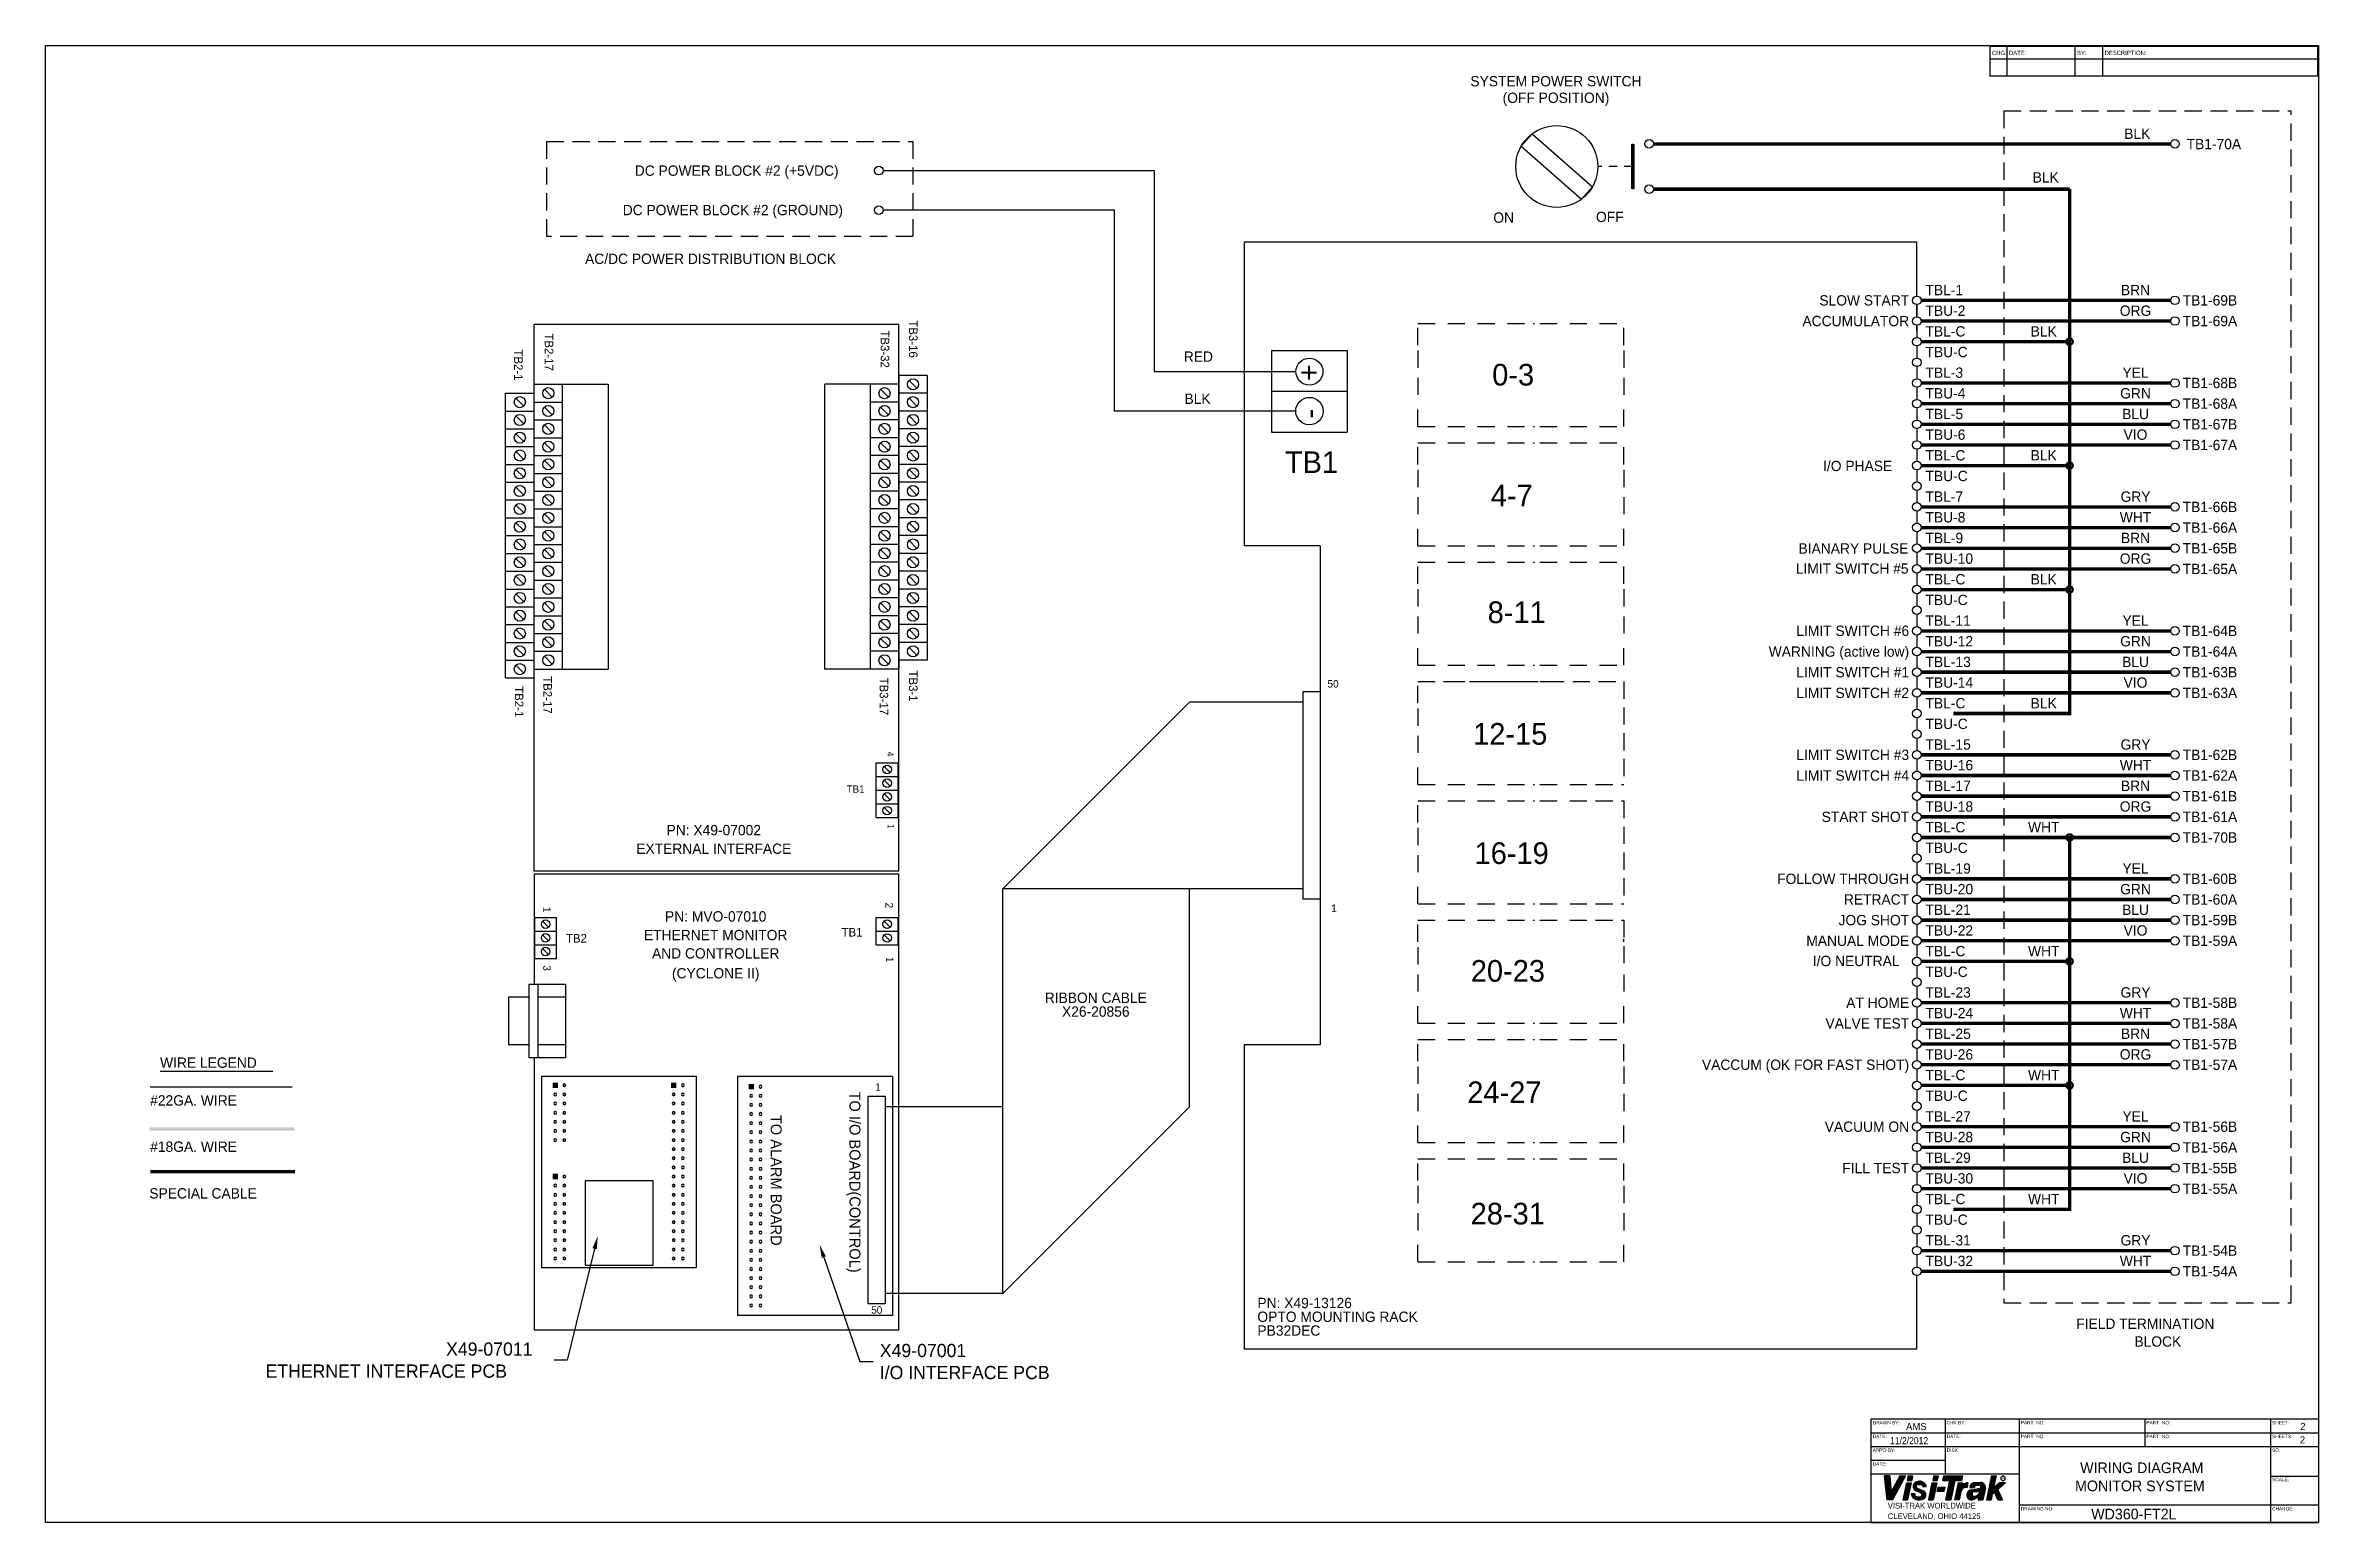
# Model space of a CAD drawing. Extents: x -174 to 542, y -171 to 77.
# Drawn here: x -13.09 to 19.92, y -171.02 to -149.57 of the extents above; entities that cross this region are included whole.
import ezdxf
from ezdxf.enums import TextEntityAlignment as Align

# ---------------------------------------------------------------- set-up
doc = ezdxf.new("R2010")
doc.units = 0
doc.header["$MEASUREMENT"] = 0
doc.linetypes.add('HIDDEN', pattern=[0.375, 0.25, -0.125])
doc.linetypes.add('HIDDEN2', pattern=[0.1875, 0.125, -0.0625])
doc.layers.get('0').update_dxf_attribs({"linetype": 'CONTINUOUS'})
for name, color, linetype in [('1', 3, 'CONTINUOUS'), ('1-TOP', 6, 'CONTINUOUS'), ('2-BOTTOM', 7, 'CONTINUOUS'), ('3-SILK1', 9, 'CONTINUOUS'), ('5-BORDERS_PHO', 15, 'CONTINUOUS'), ('TERMINALS', 3, 'CONTINUOUS'), ('TITLE', 2, 'CONTINUOUS')]:
    doc.layers.add(name, color=color, linetype=linetype)

msp = doc.modelspace()

# ---------------------------------------------------------------- texts
at = {"color": 3, "linetype": 'Continuous', "ltscale": 0.3}
for s, p in [('AC/DC POWER DISTRIBUTION BLOCK', (-5.251, -152.747)), ('FIELD TERMINATION', (16.405, -168.212)), ('BLOCK', (17.25, -168.469))]:
    msp.add_text(s, height=0.15, dxfattribs=at).set_placement(p)
at = {"color": 3, "linetype": 'Continuous'}
for s, p in [('TO I/O BOARD(CONTROL)', (-1.411, -164.764)), ('TO ALARM BOARD', (-2.555, -165.103))]:
    msp.add_text(s, height=0.15881, rotation=270, dxfattribs=at).set_placement(p)
at = {"color": 3}
for s, height, p in [('X49-07011', 0.1919, (-7.27, -168.6)), ('X49-07001', 0.1919, (-0.971, -168.621)), ('ETHERNET INTERFACE PCB', 0.19186, (-9.892, -168.92)), ('I/O INTERFACE PCB', 0.19186, (-0.971, -168.941))]:
    msp.add_text(s, height=height, dxfattribs=at).set_placement(p)
at = {"layer": '1'}
for s, p in [('SYSTEM POWER SWITCH', (8.849, -150.167)), ('(OFF POSITION)', (8.849, -150.408)), ('TB1-70A', (18.404, -151.08)), ('DC POWER BLOCK #2 (+5VDC)', (-3.049, -151.466)), ('DC POWER BLOCK #2 (GROUND)', (-3.105, -152.038)), ('ON', (8.089, -152.148)), ('OFF', (9.631, -152.138)), ('BRN', (17.266, -153.2)), ('ORG', (17.266, -153.5)), ('BLK', (15.933, -153.8)), ('RED', (3.656, -154.167)), ('YEL', (17.266, -154.4)), ('BLK', (3.644, -154.779)), ('GRN', (17.266, -154.7)), ('BLU', (17.266, -155)), ('VIO', (17.266, -155.3)), ('BLK', (15.933, -155.6)), ('GRY', (17.266, -156.2)), ('WHT', (17.266, -156.5)), ('BRN', (17.266, -156.8)), ('ORG', (17.266, -157.1)), ('BLK', (15.933, -157.4)), ('YEL', (17.266, -158)), ('GRN', (17.266, -158.3)), ('BLU', (17.266, -158.6)), ('VIO', (17.266, -158.9)), ('BLK', (15.933, -159.2)), ('GRY', (17.266, -159.8)), ('WHT', (17.266, -160.1)), ('BRN', (17.266, -160.4)), ('ORG', (17.266, -160.7)), ('WHT', (15.933, -161)), ('GRN', (17.266, -161.9)), ('YEL', (17.266, -161.6)), ('BLU', (17.266, -162.2)), ('VIO', (17.266, -162.5)), ('WHT', (15.933, -162.8)), ('I/O NEUTRAL', (13.209, -162.943)), ('GRY', (17.266, -163.4)), ('WHT', (17.266, -163.7)), ('BRN', (17.266, -164)), ('ORG', (17.266, -164.3)), ('WHT', (15.933, -164.6)), ('YEL', (17.266, -165.2)), ('GRN', (17.266, -165.5)), ('BLU', (17.266, -165.8)), ('VIO', (17.266, -166.1)), ('WHT', (15.933, -166.4)), ('GRY', (17.266, -167)), ('WHT', (17.266, -167.3))]:
    msp.add_text(s, height=0.15, dxfattribs=at).set_placement(p, align=Align.CENTER)
for s, p in [('BLK', (17.291, -150.855)), ('BLK', (15.962, -151.489)), ('RIBBON CABLE', (2.166, -163.403)), ('X26-20856', (2.166, -163.603))]:
    msp.add_text(s, height=0.15, dxfattribs=at).set_placement(p, align=Align.MIDDLE)
for s, height, p in [('TBL-1', 0.15, (14.216, -153.2)), ('TBU-2', 0.15, (14.216, -153.5)), ('TBL-C', 0.15, (14.216, -153.8)), ('TBU-C', 0.15, (14.216, -154.1)), ('0-3', 0.3151, (7.923, -154.512)), ('TBL-3', 0.15, (14.216, -154.4)), ('TBU-4', 0.15, (14.216, -154.7)), ('TBL-5', 0.15, (14.216, -155)), ('TBU-6', 0.15, (14.216, -155.3)), ('TB1', 0.3151, (4.912, -155.782)), ('TBL-C', 0.15, (14.216, -155.6)), ('TBU-C', 0.15, (14.216, -155.9)), ('4-7', 0.3151, (7.902, -156.266)), ('TBL-7', 0.15, (14.216, -156.2)), ('TBU-8', 0.15, (14.216, -156.5)), ('TBL-9', 0.15, (14.216, -156.8)), ('TBU-10', 0.15, (14.216, -157.1)), ('TBL-C', 0.15, (14.216, -157.4)), ('8-11', 0.3151, (7.857, -157.962)), ('TBU-C', 0.15, (14.216, -157.7)), ('TBL-11', 0.15, (14.216, -158)), ('TBU-12', 0.15, (14.216, -158.3)), ('TBL-13', 0.15, (14.216, -158.6)), ('TBU-14', 0.15, (14.216, -158.9)), ('TBL-C', 0.15, (14.216, -159.2)), ('12-15', 0.3151, (7.646, -159.728)), ('TBU-C', 0.15, (14.216, -159.5)), ('TBL-15', 0.15, (14.216, -159.8)), ('TBU-16', 0.15, (14.216, -160.1)), ('TBL-17', 0.15, (14.216, -160.4)), ('TBU-18', 0.15, (14.216, -160.7)), ('TBL-C', 0.15, (14.216, -161)), ('16-19', 0.3151, (7.667, -161.46)), ('TBU-C', 0.15, (14.216, -161.3)), ('TBL-19', 0.15, (14.216, -161.6)), ('TBU-20', 0.15, (14.216, -161.9)), ('TBL-21', 0.15, (14.216, -162.2)), ('TBU-22', 0.15, (14.216, -162.5)), ('TBL-C', 0.15, (14.216, -162.8)), ('20-23', 0.3151, (7.612, -163.17)), ('TBU-C', 0.15, (14.216, -163.1)), ('TBL-23', 0.15, (14.216, -163.4)), ('TBU-24', 0.15, (14.216, -163.7)), ('TBL-25', 0.15, (14.216, -164)), ('WIRE LEGEND', 0.15, (-11.423, -164.42)), ('TBU-26', 0.15, (14.216, -164.3)), ('24-27', 0.3151, (7.561, -164.933)), ('TBL-C', 0.15, (14.216, -164.6)), ('#22GA. WIRE', 0.15, (-11.567, -164.968)), ('TBU-C', 0.15, (14.216, -164.9)), ('TBL-27', 0.15, (14.216, -165.2)), ('TBU-28', 0.15, (14.216, -165.5)), ('#18GA. WIRE', 0.15, (-11.567, -165.64)), ('TBL-29', 0.15, (14.216, -165.8)), ('TBU-30', 0.15, (14.216, -166.1)), ('SPECIAL CABLE', 0.15, (-11.579, -166.318)), ('28-31', 0.3151, (7.61, -166.695)), ('TBL-C', 0.15, (14.216, -166.4)), ('TBU-C', 0.15, (14.216, -166.7)), ('TBL-31', 0.15, (14.216, -167)), ('TBU-32', 0.15, (14.216, -167.3)), ('OPTO MOUNTING RACK', 0.15, (4.513, -168.11)), ('PN: X49-13126', 0.15, (4.513, -167.91)), ('PB32DEC', 0.15, (4.513, -168.31))]:
    msp.add_text(s, height=height, dxfattribs=at).set_placement(p)
for s, p in [('ACCUMULATOR', (13.978, -153.575)), ('SLOW START', (13.978, -153.275)), ('BIANARY PULSE', (13.966, -156.878)), ('LIMIT SWITCH #5', (13.97, -157.17)), ('LIMIT SWITCH #6', (13.978, -158.073)), ('WARNING (active low)', (13.978, -158.375)), ('LIMIT SWITCH #1', (13.978, -158.675)), ('LIMIT SWITCH #2', (13.978, -158.975)), ('LIMIT SWITCH #3', (13.978, -159.875)), ('LIMIT SWITCH #4', (13.978, -160.175)), ('START SHOT', (13.978, -160.775)), ('FOLLOW THROUGH', (13.978, -161.675)), ('RETRACT', (13.978, -161.975)), ('JOG SHOT', (13.978, -162.275)), ('MANUAL MODE', (13.978, -162.575)), ('AT HOME', (13.978, -163.475)), ('VALVE TEST', (13.978, -163.775)), ('VACCUM (OK FOR FAST SHOT)', (13.978, -164.375)), ('VACUUM ON', (13.978, -165.275)), ('FILL TEST', (13.978, -165.875))]:
    msp.add_text(s, height=0.15, dxfattribs=at).set_placement(p, align=Align.MIDDLE_RIGHT)
for s, p in [('TB1-69B', (17.951, -153.275)), ('TB1-69A', (17.951, -153.575)), ('TB1-68B', (17.951, -154.475)), ('TB1-68A', (17.951, -154.775)), ('TB1-67B', (17.951, -155.075)), ('TB1-67A', (17.951, -155.375)), ('I/O PHASE', (12.729, -155.679)), ('TB1-66B', (17.951, -156.275)), ('TB1-66A', (17.951, -156.575)), ('TB1-65B', (17.951, -156.875)), ('TB1-65A', (17.951, -157.175)), ('TB1-64B', (17.951, -158.075)), ('TB1-64A', (17.951, -158.375)), ('TB1-63B', (17.951, -158.675)), ('TB1-63A', (17.951, -158.975)), ('TB1-62B', (17.951, -159.875)), ('TB1-62A', (17.951, -160.175)), ('TB1-61B', (17.951, -160.475)), ('TB1-61A', (17.951, -160.775)), ('TB1-70B', (17.951, -161.075)), ('TB1-60B', (17.951, -161.675)), ('TB1-60A', (17.951, -161.975)), ('TB1-59B', (17.951, -162.275)), ('TB1-59A', (17.951, -162.575)), ('TB1-58B', (17.951, -163.475)), ('TB1-58A', (17.951, -163.775)), ('TB1-57B', (17.951, -164.075)), ('TB1-57A', (17.951, -164.375)), ('TB1-56B', (17.951, -165.275)), ('TB1-56A', (17.951, -165.575)), ('TB1-55B', (17.951, -165.875)), ('TB1-55A', (17.951, -166.175)), ('TB1-54B', (17.951, -167.075)), ('TB1-54A', (17.951, -167.375))]:
    msp.add_text(s, height=0.15, dxfattribs=at).set_placement(p, align=Align.MIDDLE_LEFT)
for s, rotation, p in [('+', 270, (5.11, -154.202)), ('-', 90, (5.425, -154.99))]:
    msp.add_text(s, height=0.315, rotation=rotation, dxfattribs=at).set_placement(p)
at = {"layer": '1', "color": 3}
for s, p in [('PN: X49-07002', (-3.382, -160.968)), ('EXTERNAL INTERFACE', (-3.382, -161.238)), ('ETHERNET MONITOR', (-3.354, -162.492)), ('PN: MVO-07010', (-3.354, -162.221)), ('AND CONTROLLER', (-3.354, -162.758)), ('(CYCLONE II)', (-3.354, -163.065))]:
    msp.add_text(s, height=0.15, dxfattribs=at).set_placement(p, align=Align.MIDDLE)
at = {"layer": '1', "color": 7}
for s, height, p in [('AMS', 0.103, (13.934, -169.68)), ('2', 0.103, (19.658, -169.679)), ('2', 0.103, (19.653, -169.874)), ('VISI-TRAK WORLDWIDE', 0.08313, (13.668, -170.82)), ('CLEVELAND, OHIO 44125', 0.08313, (13.668, -170.973)), ('WD360-FT2L', 0.1545, (16.622, -170.977))]:
    msp.add_text(s, height=height, dxfattribs=at).set_placement(p)
at = {"layer": '1', "color": 7, "width": 0.9}
msp.add_text('11/2/2012', height=0.103, dxfattribs=at).set_placement((13.702, -169.886))
at = {"layer": '1', "color": 7}
for s, p in [('WIRING DIAGRAM', (17.357, -170.228)), ('MONITOR SYSTEM', (17.329, -170.491))]:
    msp.add_text(s, height=0.1545, dxfattribs=at).set_placement(p, align=Align.MIDDLE)
at = {"layer": '1-TOP', "color": 3, "linetype": 'Continuous'}
for s, p in [('TB2-17', (-5.836, -153.754)), ('TB3-32', (-0.958, -153.711)), ('TB3-16', (-0.547, -153.564)), ('TB2-1', (-6.281, -153.988)), ('TB2-17', (-5.857, -158.733)), ('TB3-17', (-0.973, -158.753)), ('TB3-1', (-0.547, -158.65)), ('TB2-1', (-6.271, -158.878))]:
    msp.add_text(s, height=0.1242, rotation=270, dxfattribs=at).set_placement(p)
for s, height, p in [('TB1', 0.1059, (-1.452, -160.425)), ('TB1', 0.1242, (-1.526, -162.513)), ('TB2', 0.1242, (-5.529, -162.601))]:
    msp.add_text(s, height=height, dxfattribs=at).set_placement(p)
at = {"layer": '3-SILK1', "color": 3}
for s, height, p in [('50', 0.1086, (5.531, -158.898)), ('1', 0.109, (5.584, -162.157)), ('1', 0.109, (-1.036, -164.753)), ('50', 0.1086, (-1.096, -167.99))]:
    msp.add_text(s, height=height, dxfattribs=at).set_placement(p)
for s, height, p in [('4', 0.0926, (-0.861, -159.83)), ('1', 0.0926, (-0.855, -160.88)), ('2', 0.109, (-0.888, -162.02)), ('1', 0.109, (-5.858, -162.082)), ('3', 0.109, (-5.859, -162.93)), ('1', 0.109, (-0.881, -162.81))]:
    msp.add_text(s, height=height, rotation=270, dxfattribs=at).set_placement(p)
at = {"layer": 'TITLE', "color": 7}
for s, height, p in [('CHG:', 0.0618, (15.181, -149.712)), ('DATE:', 0.0618, (15.428, -149.712)), ('BY:', 0.0618, (16.417, -149.712)), ('DESCRIPTION:', 0.0618, (16.818, -149.712)), ('DRAWN BY:', 0.05, (13.449, -169.598)), ('CHK BY:', 0.05, (14.524, -169.598)), ('PART', 0.05, (15.599, -169.598)), ('NO:', 0.05, (15.824, -169.598)), ('PART', 0.05, (17.424, -169.598)), ('NO:', 0.05, (17.649, -169.598)), ('NO:', 0.05, (17.649, -169.598)), ('SHEET:', 0.05, (19.249, -169.598)), ("APP'D BY:", 0.05, (13.449, -169.998)), ('DATE:', 0.05, (13.449, -169.798)), ('DATE:', 0.05, (14.524, -169.798)), ('DISK:', 0.05, (14.524, -169.998)), ('PART', 0.05, (15.599, -169.798)), ('NO:', 0.05, (15.824, -169.798)), ('PART', 0.05, (17.424, -169.798)), ('NO:', 0.05, (17.649, -169.798)), ('NO:', 0.05, (17.649, -169.798)), ('SHEETS:', 0.05, (19.249, -169.798)), ('SO:', 0.05, (19.249, -169.998)), ('DATE:', 0.05, (13.449, -170.198)), ('R', 0.0289, (15.332, -170.396)), ('SCALE:', 0.05, (19.249, -170.423)), ('DRAWING NO:', 0.05, (15.599, -170.848)), ('CHANGE:', 0.05, (19.249, -170.848))]:
    msp.add_text(s, height=height, dxfattribs=at).set_placement(p)

# ---------------------------------------------------------------- linework, layer by layer
at = {"color": 7}
for p, q in [((19.908, -149.589), (19.908, -150.021)), ((-6.069, -163.395), (-6.362, -163.395)), ((-5.536, -163.209), (-6.069, -163.209)), ((-6.069, -163.209), (-6.069, -164.275)), ((-5.536, -163.395), (-5.935, -163.395)), ((-6.069, -164.088), (-6.362, -164.088)), ((-5.536, -164.275), (-6.069, -164.275)), ((-5.536, -164.088), (-5.935, -164.088)), ((19.924, -169.523), (19.924, -171.023)), ((13.424, -171.023), (19.924, -171.023))]:
    msp.add_line(p, q, dxfattribs=at)
at = {"linetype": 'HIDDEN'}
for p, q in [((15.354, -150.525), (15.354, -167.833)), ((15.354, -150.525), (19.526, -150.525)), ((19.526, -167.833), (19.526, -150.525)), ((-5.809, -150.969), (-0.489, -150.969)), ((-5.809, -150.969), (-5.809, -152.347)), ((-0.489, -150.969), (-0.489, -152.347)), ((-0.489, -152.347), (-5.809, -152.347)), ((6.843, -153.926), (6.843, -153.611)), ((6.843, -153.611), (7.198, -153.611)), ((7.277, -153.611), (7.631, -153.611)), ((7.71, -153.611), (8.064, -153.611)), ((8.143, -153.611), (8.537, -153.611)), ((8.616, -153.611), (8.97, -153.611)), ((9.049, -153.611), (9.403, -153.611)), ((9.482, -153.611), (9.837, -153.611)), ((9.837, -153.926), (9.837, -153.611)), ((6.843, -154.005), (6.843, -154.32)), ((9.837, -154.005), (9.837, -154.32)), ((6.843, -154.399), (6.843, -154.714)), ((9.837, -154.399), (9.837, -154.714)), ((6.843, -155.108), (6.843, -154.793)), ((9.837, -155.108), (9.837, -154.793)), ((6.843, -155.108), (7.198, -155.108)), ((7.277, -155.108), (7.631, -155.108)), ((7.71, -155.108), (8.064, -155.108)), ((8.143, -155.108), (8.537, -155.108)), ((8.616, -155.108), (8.97, -155.108)), ((9.049, -155.108), (9.403, -155.108)), ((9.482, -155.108), (9.837, -155.108)), ((6.843, -155.659), (6.843, -155.344)), ((6.843, -155.344), (7.198, -155.344)), ((7.277, -155.344), (7.631, -155.344)), ((7.71, -155.344), (8.064, -155.344)), ((8.143, -155.344), (8.537, -155.344)), ((8.616, -155.344), (8.97, -155.344)), ((9.049, -155.344), (9.403, -155.344)), ((9.482, -155.344), (9.837, -155.344)), ((9.837, -155.659), (9.837, -155.344)), ((6.843, -155.738), (6.843, -156.053)), ((9.837, -155.738), (9.837, -156.053)), ((6.843, -156.132), (6.843, -156.447)), ((9.837, -156.132), (9.837, -156.447)), ((6.843, -156.841), (6.843, -156.526)), ((9.837, -156.841), (9.837, -156.526)), ((6.843, -156.841), (7.198, -156.841)), ((6.843, -157.392), (6.843, -157.077)), ((6.843, -157.077), (7.198, -157.077)), ((7.277, -156.841), (7.631, -156.841)), ((7.277, -157.077), (7.631, -157.077)), ((7.71, -156.841), (8.064, -156.841)), ((7.71, -157.077), (8.064, -157.077)), ((8.143, -156.841), (8.537, -156.841)), ((8.143, -157.077), (8.537, -157.077)), ((8.616, -156.841), (8.97, -156.841)), ((8.616, -157.077), (8.97, -157.077)), ((9.049, -156.841), (9.403, -156.841)), ((9.049, -157.077), (9.403, -157.077)), ((9.482, -156.841), (9.837, -156.841)), ((9.482, -157.077), (9.837, -157.077)), ((9.837, -157.392), (9.837, -157.077)), ((6.843, -157.471), (6.843, -157.786)), ((9.837, -157.471), (9.837, -157.786)), ((6.843, -157.865), (6.843, -158.18)), ((9.837, -157.865), (9.837, -158.18)), ((6.843, -158.574), (6.843, -158.259)), ((9.837, -158.574), (9.837, -158.259)), ((6.843, -158.574), (7.198, -158.574)), ((7.277, -158.574), (7.631, -158.574)), ((7.71, -158.574), (8.064, -158.574)), ((8.143, -158.574), (8.537, -158.574)), ((8.616, -158.574), (8.97, -158.574)), ((9.049, -158.574), (9.403, -158.574)), ((9.482, -158.574), (9.837, -158.574)), ((6.843, -158.81), (9.837, -158.81)), ((6.843, -159.125), (6.843, -158.81)), ((6.843, -158.81), (7.198, -158.81)), ((7.277, -158.81), (7.631, -158.81)), ((7.71, -158.81), (8.064, -158.81)), ((8.143, -158.81), (8.537, -158.81)), ((8.616, -158.81), (8.97, -158.81)), ((9.837, -158.81), (9.837, -160.307)), ((6.843, -159.204), (6.843, -159.519)), ((6.843, -159.598), (6.843, -159.913)), ((6.843, -160.307), (6.843, -159.992)), ((6.843, -160.307), (7.198, -160.307)), ((7.277, -160.307), (7.631, -160.307)), ((7.71, -160.307), (8.064, -160.307)), ((8.143, -160.307), (8.537, -160.307)), ((8.616, -160.307), (8.97, -160.307)), ((9.049, -160.307), (9.837, -160.307)), ((6.843, -160.858), (6.843, -160.543)), ((6.843, -160.543), (7.198, -160.543)), ((7.277, -160.543), (7.631, -160.543)), ((7.71, -160.543), (8.064, -160.543)), ((8.143, -160.543), (8.537, -160.543)), ((8.616, -160.543), (8.97, -160.543)), ((9.049, -160.543), (9.837, -160.543)), ((9.837, -160.543), (9.837, -162.04)), ((6.843, -160.937), (6.843, -161.252)), ((6.843, -161.331), (6.843, -161.646)), ((6.843, -162.04), (6.843, -161.725)), ((6.843, -162.04), (7.198, -162.04)), ((7.277, -162.04), (7.631, -162.04)), ((7.71, -162.04), (8.064, -162.04)), ((8.143, -162.04), (8.537, -162.04)), ((8.616, -162.04), (8.97, -162.04)), ((9.049, -162.04), (9.837, -162.04)), ((6.843, -162.591), (6.843, -162.276)), ((6.843, -162.276), (7.198, -162.276)), ((7.277, -162.276), (7.631, -162.276)), ((7.71, -162.276), (8.064, -162.276)), ((8.143, -162.276), (8.537, -162.276)), ((8.616, -162.276), (8.97, -162.276)), ((9.049, -162.276), (9.837, -162.276)), ((9.837, -162.276), (9.837, -162.985)), ((6.843, -162.67), (6.843, -162.985)), ((9.837, -162.591), (9.837, -162.552)), ((6.843, -163.064), (6.843, -163.379)), ((9.837, -163.064), (9.837, -163.379)), ((6.843, -163.773), (6.843, -163.458)), ((9.837, -163.773), (9.837, -163.458)), ((6.843, -163.773), (7.198, -163.773)), ((6.843, -164.324), (6.843, -164.009)), ((6.843, -164.009), (7.198, -164.009)), ((7.277, -163.773), (7.631, -163.773)), ((7.277, -164.009), (7.631, -164.009)), ((7.71, -163.773), (8.064, -163.773)), ((7.71, -164.009), (8.064, -164.009)), ((8.143, -163.773), (8.537, -163.773)), ((8.143, -164.009), (8.537, -164.009)), ((8.616, -163.773), (8.97, -163.773)), ((8.616, -164.009), (8.97, -164.009)), ((9.049, -163.773), (9.403, -163.773)), ((9.049, -164.009), (9.403, -164.009)), ((9.482, -163.773), (9.837, -163.773)), ((9.482, -164.009), (9.837, -164.009)), ((9.837, -164.324), (9.837, -164.009)), ((6.843, -164.403), (6.843, -164.718)), ((9.837, -164.403), (9.837, -164.718)), ((6.843, -164.797), (6.843, -165.112)), ((9.837, -164.797), (9.837, -165.112)), ((6.843, -165.506), (6.843, -165.191)), ((9.837, -165.506), (9.837, -165.191)), ((6.843, -165.506), (7.198, -165.506)), ((7.277, -165.506), (7.631, -165.506)), ((7.71, -165.506), (8.064, -165.506)), ((8.143, -165.506), (8.537, -165.506)), ((8.616, -165.506), (8.97, -165.506)), ((9.049, -165.506), (9.403, -165.506)), ((9.482, -165.506), (9.837, -165.506)), ((6.843, -166.058), (6.843, -165.742)), ((6.843, -165.742), (7.198, -165.742)), ((7.277, -165.742), (7.631, -165.742)), ((7.71, -165.742), (8.064, -165.742)), ((8.143, -165.742), (8.537, -165.742)), ((8.616, -165.742), (8.97, -165.742)), ((9.049, -165.742), (9.403, -165.742)), ((9.482, -165.742), (9.837, -165.742)), ((9.837, -166.058), (9.837, -165.742)), ((6.843, -166.136), (6.843, -166.451)), ((9.837, -166.136), (9.837, -166.451)), ((6.843, -166.53), (6.843, -166.845)), ((9.837, -166.53), (9.837, -166.845)), ((6.843, -167.239), (6.843, -166.924)), ((9.837, -167.239), (9.837, -166.924)), ((6.843, -167.239), (7.198, -167.239)), ((7.277, -167.239), (7.631, -167.239)), ((7.71, -167.239), (8.064, -167.239)), ((8.143, -167.239), (8.537, -167.239)), ((8.616, -167.239), (8.97, -167.239)), ((9.049, -167.239), (9.403, -167.239)), ((9.482, -167.239), (9.837, -167.239)), ((15.354, -167.833), (19.526, -167.833))]:
    msp.add_line(p, q, dxfattribs=at)
for p, q in [((8.344, -151.036), (8.503, -150.856)), ((8.503, -150.856), (9.378, -151.627)), ((8.344, -151.036), (9.22, -151.807)), ((9.965, -151.66), (9.965, -151.003)), ((-0.923, -151.391), (3.015, -151.391)), ((3.015, -151.391), (3.015, -154.309)), ((9.22, -151.807), (9.378, -151.627)), ((2.44, -151.965), (-0.923, -151.965)), ((2.44, -154.883), (2.44, -151.965)), ((14.091, -152.43), (4.322, -152.43)), ((4.322, -152.43), (4.322, -156.841)), ((14.091, -153.338), (14.091, -153.513)), ((14.091, -153.638), (14.091, -153.813)), ((4.716, -154.005), (4.716, -155.187)), ((4.716, -154.005), (5.819, -154.005)), ((5.819, -154.005), (5.819, -155.187)), ((14.091, -153.938), (14.091, -154.113)), ((3.015, -154.309), (5.073, -154.309)), ((14.091, -154.238), (14.091, -154.413)), ((4.716, -154.596), (5.819, -154.596)), ((14.091, -154.538), (14.091, -154.713)), ((5.068, -154.883), (2.44, -154.883)), ((14.091, -154.838), (14.091, -155.013)), ((14.091, -155.138), (14.091, -155.313)), ((4.716, -155.187), (5.819, -155.187)), ((14.091, -155.438), (14.091, -155.613)), ((14.091, -155.738), (14.091, -155.913)), ((14.091, -156.038), (14.091, -156.213)), ((14.091, -156.338), (14.091, -156.513)), ((14.091, -156.638), (14.091, -156.813)), ((5.425, -156.841), (4.322, -156.841)), ((5.425, -156.841), (5.425, -164.088)), ((14.091, -156.938), (14.091, -157.113)), ((14.091, -157.238), (14.091, -157.413)), ((14.091, -157.538), (14.091, -157.713)), ((14.091, -157.838), (14.091, -158.013)), ((14.091, -158.138), (14.091, -158.313)), ((14.091, -158.438), (14.091, -158.613)), ((14.091, -158.738), (14.091, -158.913)), ((3.526, -159.11), (0.817, -161.819)), ((14.091, -159.038), (14.091, -159.213)), ((14.091, -159.338), (14.091, -159.513)), ((14.091, -159.638), (14.091, -159.813)), ((14.091, -159.938), (14.091, -160.113)), ((14.091, -160.238), (14.091, -160.413)), ((14.091, -160.538), (14.091, -160.713)), ((14.091, -160.838), (14.091, -161.013)), ((14.091, -161.138), (14.091, -161.313)), ((14.091, -161.438), (14.091, -161.613)), ((14.091, -161.738), (14.091, -161.913)), ((14.091, -162.038), (14.091, -162.213)), ((14.091, -162.338), (14.091, -162.513)), ((14.091, -162.638), (14.091, -162.813)), ((14.091, -162.938), (14.091, -163.113)), ((14.091, -163.238), (14.091, -163.413)), ((14.091, -163.538), (14.091, -163.713)), ((14.091, -163.838), (14.091, -164.013)), ((4.322, -164.088), (4.322, -168.5)), ((5.425, -164.088), (4.322, -164.088)), ((14.091, -164.138), (14.091, -164.313)), ((-11.569, -164.694), (-9.507, -164.694)), ((-11.423, -164.47), (-9.785, -164.47)), ((14.091, -164.438), (14.091, -164.613)), ((0.817, -167.697), (3.526, -164.987)), ((14.091, -164.738), (14.091, -164.913)), ((14.091, -165.038), (14.091, -165.213)), ((14.091, -165.338), (14.091, -165.513)), ((14.091, -165.638), (14.091, -165.813)), ((14.091, -165.938), (14.091, -166.113)), ((14.091, -166.238), (14.091, -166.413)), ((14.091, -166.538), (14.091, -166.713)), ((14.091, -166.838), (14.091, -167.013)), ((14.091, -167.138), (14.091, -167.313)), ((14.091, -168.5), (14.091, -167.438)), ((4.322, -168.5), (14.091, -168.5))]:
    msp.add_line(p, q)
at = {"linetype": 'HIDDEN2'}
msp.add_line((9.965, -151.331), (9.457, -151.331), dxfattribs=at)
at = {"linetype": 'Continuous'}
for p, q in [((14.091, -152.43), (10.091, -152.43)), ((14.091, -153.213), (14.091, -152.43)), ((14.091, -153.513), (14.091, -153.338)), ((14.091, -153.713), (14.091, -153.638))]:
    msp.add_line(p, q, dxfattribs=at)
at = {"color": 7, "linetype": 'Continuous'}
for p, q in [((5.175, -159.11), (3.526, -159.11)), ((5.175, -158.96), (5.175, -161.969)), ((5.425, -158.96), (5.175, -158.96)), ((5.425, -158.96), (5.425, -161.969)), ((5.175, -161.819), (0.817, -161.819)), ((0.817, -167.697), (0.817, -161.819)), ((3.526, -164.987), (3.526, -161.819)), ((5.425, -161.969), (5.175, -161.969)), ((-3.036, -164.545), (-3.036, -168.019)), ((-0.786, -164.545), (-3.036, -164.545)), ((-0.786, -164.545), (-0.786, -168.019)), ((-1.144, -164.837), (-1.144, -167.847)), ((-0.894, -164.837), (-1.144, -164.837)), ((-0.894, -164.837), (-0.894, -167.847)), ((0.817, -164.987), (-0.894, -164.987)), ((0.817, -167.697), (-0.894, -167.697)), ((-0.786, -168.019), (-3.036, -168.019)), ((-0.894, -167.847), (-1.144, -167.847))]:
    msp.add_line(p, q, dxfattribs=at)
at = {"const_width": 0.05}
for points in [[(9.965, -151.003), (9.965, -151.66)], [(10.265, -151.003), (17.776, -151.003)], [(10.265, -151.66), (16.308, -151.66)], [(16.308, -151.66), (16.308, -159.275), (14.621, -159.275)], [(14.153, -153.275), (16.278, -153.275)], [(14.153, -153.275), (17.776, -153.275)], [(14.153, -153.575), (17.776, -153.575)], [(14.153, -153.875), (16.308, -153.875)], [(14.153, -154.475), (17.776, -154.475)], [(14.153, -154.775), (17.776, -154.775)], [(14.153, -155.075), (17.776, -155.075)], [(14.153, -155.375), (17.776, -155.375)], [(14.153, -155.675), (16.308, -155.675)], [(14.153, -156.275), (17.776, -156.275)], [(14.153, -156.575), (17.776, -156.575)], [(14.153, -156.875), (17.776, -156.875)], [(14.153, -157.175), (17.776, -157.175)], [(14.153, -157.475), (16.308, -157.475)], [(14.153, -158.075), (17.776, -158.075)], [(14.153, -158.375), (17.776, -158.375)], [(14.153, -158.675), (17.776, -158.675)], [(14.153, -158.975), (17.776, -158.975)], [(14.153, -159.875), (17.776, -159.875)], [(14.153, -160.175), (17.776, -160.175)], [(14.153, -160.475), (17.776, -160.475)], [(14.153, -160.775), (17.776, -160.775)], [(14.153, -161.075), (17.776, -161.075)], [(16.308, -161.075), (16.308, -166.475), (14.621, -166.475)], [(14.153, -161.675), (17.776, -161.675)], [(14.153, -161.975), (17.776, -161.975)], [(14.153, -162.275), (17.776, -162.275)], [(14.153, -162.575), (17.776, -162.575)], [(14.153, -162.875), (15.841, -162.875)], [(14.291, -162.875), (16.308, -162.875)], [(14.153, -163.475), (17.776, -163.475)], [(14.153, -163.775), (17.776, -163.775)], [(14.153, -164.075), (17.776, -164.075)], [(14.153, -164.375), (17.776, -164.375)], [(14.153, -164.675), (15.841, -164.675)], [(14.291, -164.675), (16.308, -164.675)], [(14.153, -165.275), (17.776, -165.275)], [(14.153, -165.575), (17.776, -165.575)], [(14.153, -165.875), (17.776, -165.875)], [(14.153, -166.175), (17.776, -166.175)], [(14.153, -167.075), (17.776, -167.075)], [(14.153, -167.375), (17.776, -167.375)]]:
    msp.add_lwpolyline(points, dxfattribs=at)
at = {"const_width": 0.0312}
for points in [[(16.261, -153.875, 1), (16.355, -153.875, 1)], [(16.261, -155.675, 1), (16.355, -155.675, 1)], [(16.261, -157.475, 1), (16.355, -157.475, 1)], [(16.261, -161.075, 1), (16.355, -161.075, 1)], [(16.261, -162.875, 1), (16.355, -162.875, 1)], [(16.261, -164.675, 1), (16.355, -164.675, 1)]]:
    msp.add_lwpolyline(points, format="xyb", close=True, dxfattribs=at)
at = {"linetype": 'HIDDEN', "const_width": 0.05, "flags": 128}
msp.add_lwpolyline([(-11.566, -165.928), (-9.462, -165.928)], dxfattribs=at)
at = {"color": 7}
for points in [[(-5.112, -167.047), (-5.511, -168.664), (-5.703, -168.664)], [(-1.783, -167.169), (-1.259, -168.685), (-1.067, -168.685)]]:
    msp.add_lwpolyline(points, dxfattribs=at)
for centre, radius in [((8.861, -151.331), 0.595), ((10.202, -151.003), 0.0625), ((17.839, -151.003), 0.0625), ((-0.986, -151.391), 0.0625), ((10.202, -151.66), 0.0625), ((-0.986, -151.965), 0.0625), ((14.091, -153.275), 0.0625), ((17.839, -153.275), 0.0625), ((14.091, -153.575), 0.0625), ((14.091, -153.875), 0.0625), ((17.839, -153.575), 0.0625), ((5.269, -154.309), 0.196), ((14.091, -154.175), 0.0625), ((14.091, -154.475), 0.0625), ((17.839, -154.475), 0.0625), ((5.268, -154.883), 0.199), ((14.091, -154.775), 0.0625), ((17.839, -154.775), 0.0625), ((14.091, -155.075), 0.0625), ((17.839, -155.075), 0.0625), ((14.091, -155.375), 0.0625), ((17.839, -155.375), 0.0625), ((14.091, -155.675), 0.0625), ((14.091, -155.975), 0.0625), ((14.091, -156.275), 0.0625), ((17.839, -156.275), 0.0625), ((14.091, -156.575), 0.0625), ((17.839, -156.575), 0.0625), ((14.091, -156.875), 0.0625), ((14.091, -157.175), 0.0625), ((17.839, -156.875), 0.0625), ((17.839, -157.175), 0.0625), ((14.091, -157.475), 0.0625), ((14.091, -157.775), 0.0625), ((14.091, -158.075), 0.0625), ((17.839, -158.075), 0.0625), ((14.091, -158.375), 0.0625), ((17.839, -158.375), 0.0625), ((14.091, -158.675), 0.0625), ((17.839, -158.675), 0.0625), ((14.091, -158.975), 0.0625), ((17.839, -158.975), 0.0625), ((14.091, -159.275), 0.0625), ((14.091, -159.575), 0.0625), ((14.091, -159.875), 0.0625), ((17.839, -159.875), 0.0625), ((14.091, -160.175), 0.0625), ((14.091, -160.475), 0.0625), ((17.839, -160.175), 0.0625), ((17.839, -160.475), 0.0625), ((14.091, -160.775), 0.0625), ((17.839, -160.775), 0.0625), ((14.091, -161.075), 0.0625), ((17.839, -161.075), 0.0625), ((14.091, -161.375), 0.0625), ((14.091, -161.675), 0.0625), ((17.839, -161.675), 0.0625), ((14.091, -161.975), 0.0625), ((17.839, -161.975), 0.0625), ((14.091, -162.275), 0.0625), ((17.839, -162.275), 0.0625), ((14.091, -162.575), 0.0625), ((17.839, -162.575), 0.0625), ((14.091, -162.875), 0.0625), ((14.091, -163.175), 0.0625), ((14.091, -163.475), 0.0625), ((14.091, -163.775), 0.0625), ((17.839, -163.475), 0.0625), ((17.839, -163.775), 0.0625), ((14.091, -164.075), 0.0625), ((17.839, -164.075), 0.0625), ((14.091, -164.375), 0.0625), ((17.839, -164.375), 0.0625), ((14.091, -164.675), 0.0625), ((14.091, -164.975), 0.0625), ((14.091, -165.275), 0.0625), ((17.839, -165.275), 0.0625), ((14.091, -165.575), 0.0625), ((17.839, -165.575), 0.0625), ((14.091, -165.875), 0.0625), ((17.839, -165.875), 0.0625), ((14.091, -166.175), 0.0625), ((17.839, -166.175), 0.0625), ((14.091, -166.475), 0.0625), ((14.091, -166.775), 0.0625), ((14.091, -167.075), 0.0625), ((17.839, -167.075), 0.0625), ((14.091, -167.375), 0.0625), ((17.839, -167.375), 0.0625)]:
    msp.add_circle(centre, radius)
for centre, radius, start, end in [((-5.883, -164.542), 0.000331, 90, 270), ((-5.883, -164.542), 0.000331, 270, 90), ((-5.883, -164.542), 0.000331, 90, 270), ((-5.883, -164.542), 0.000331, 270, 90), ((-5.883, -164.542), 0.000331, 90, 270), ((-5.883, -164.542), 0.000331, 270, 90), ((-5.883, -164.542), 0.000331, 90, 270), ((-5.883, -164.542), 0.000331, 270, 90), ((-5.552, -164.674), 0.0199, 90, 270), ((-5.552, -164.674), 0.0199, 270, 90), ((-3.831, -164.674), 0.0199, 90, 270), ((-3.831, -164.674), 0.0199, 270, 90), ((-2.705, -164.694), 0.0199, 90, 270), ((-2.705, -164.694), 0.0199, 270, 90), ((-5.684, -164.807), 0.0199, 90, 270), ((-5.684, -164.939), 0.0199, 90, 270), ((-5.684, -165.072), 0.0199, 90, 270), ((-5.684, -164.807), 0.0199, 270, 90), ((-5.684, -164.939), 0.0199, 270, 90), ((-5.684, -165.072), 0.0199, 270, 90), ((-5.552, -164.807), 0.0199, 90, 270), ((-5.552, -164.939), 0.0199, 90, 270), ((-5.552, -165.072), 0.0199, 90, 270), ((-5.552, -164.807), 0.0199, 270, 90), ((-5.552, -164.939), 0.0199, 270, 90), ((-5.552, -165.072), 0.0199, 270, 90), ((-3.964, -164.807), 0.0199, 90, 270), ((-3.964, -164.939), 0.0199, 90, 270), ((-3.964, -165.072), 0.0199, 90, 270), ((-3.964, -164.807), 0.0199, 270, 90), ((-3.964, -164.939), 0.0199, 270, 90), ((-3.964, -165.072), 0.0199, 270, 90), ((-3.831, -164.807), 0.0199, 90, 270), ((-3.831, -164.939), 0.0199, 90, 270), ((-3.831, -165.072), 0.0199, 90, 270), ((-3.831, -164.807), 0.0199, 270, 90), ((-3.831, -164.939), 0.0199, 270, 90), ((-3.831, -165.072), 0.0199, 270, 90), ((-2.837, -164.826), 0.0199, 90, 270), ((-2.837, -164.959), 0.0199, 90, 270), ((-2.837, -164.826), 0.0199, 270, 90), ((-2.837, -164.959), 0.0199, 270, 90), ((-2.705, -164.826), 0.0199, 90, 270), ((-2.705, -164.959), 0.0199, 90, 270), ((-2.705, -164.826), 0.0199, 270, 90), ((-2.705, -164.959), 0.0199, 270, 90), ((-5.684, -165.204), 0.0199, 90, 270), ((-5.684, -165.336), 0.0199, 90, 270), ((-5.684, -165.204), 0.0199, 270, 90), ((-5.684, -165.336), 0.0199, 270, 90), ((-5.552, -165.204), 0.0199, 90, 270), ((-5.552, -165.336), 0.0199, 90, 270), ((-5.552, -165.204), 0.0199, 270, 90), ((-5.552, -165.336), 0.0199, 270, 90), ((-3.964, -165.204), 0.0199, 90, 270), ((-3.964, -165.336), 0.0199, 90, 270), ((-3.964, -165.204), 0.0199, 270, 90), ((-3.964, -165.336), 0.0199, 270, 90), ((-3.831, -165.204), 0.0199, 90, 270), ((-3.831, -165.336), 0.0199, 90, 270), ((-3.831, -165.204), 0.0199, 270, 90), ((-3.831, -165.336), 0.0199, 270, 90), ((-2.837, -165.091), 0.0199, 90, 270), ((-2.837, -165.223), 0.0199, 90, 270), ((-2.837, -165.356), 0.0199, 90, 270), ((-2.837, -165.091), 0.0199, 270, 90), ((-2.837, -165.223), 0.0199, 270, 90), ((-2.837, -165.356), 0.0199, 270, 90), ((-2.705, -165.091), 0.0199, 90, 270), ((-2.705, -165.223), 0.0199, 90, 270), ((-2.705, -165.356), 0.0199, 90, 270), ((-2.705, -165.091), 0.0199, 270, 90), ((-2.705, -165.223), 0.0199, 270, 90), ((-2.705, -165.356), 0.0199, 270, 90), ((-5.684, -165.469), 0.0199, 90, 270), ((-5.684, -165.469), 0.0199, 270, 90), ((-5.552, -165.469), 0.0199, 90, 270), ((-5.552, -165.469), 0.0199, 270, 90), ((-3.964, -165.469), 0.0199, 90, 270), ((-3.964, -165.601), 0.0199, 90, 270), ((-3.964, -165.733), 0.0199, 90, 270), ((-3.964, -165.469), 0.0199, 270, 90), ((-3.964, -165.601), 0.0199, 270, 90), ((-3.964, -165.733), 0.0199, 270, 90), ((-3.831, -165.469), 0.0199, 90, 270), ((-3.831, -165.601), 0.0199, 90, 270), ((-3.831, -165.733), 0.0199, 90, 270), ((-3.831, -165.469), 0.0199, 270, 90), ((-3.831, -165.601), 0.0199, 270, 90), ((-3.831, -165.733), 0.0199, 270, 90), ((-2.837, -165.488), 0.0199, 90, 270), ((-2.837, -165.62), 0.0199, 90, 270), ((-2.837, -165.488), 0.0199, 270, 90), ((-2.837, -165.62), 0.0199, 270, 90), ((-2.705, -165.488), 0.0199, 90, 270), ((-2.705, -165.62), 0.0199, 90, 270), ((-2.705, -165.488), 0.0199, 270, 90), ((-2.705, -165.62), 0.0199, 270, 90), ((-5.552, -165.998), 0.0199, 90, 270), ((-5.552, -165.998), 0.0199, 270, 90), ((-3.964, -165.866), 0.0199, 90, 270), ((-3.964, -165.998), 0.0199, 90, 270), ((-3.964, -165.866), 0.0199, 270, 90), ((-3.964, -165.998), 0.0199, 270, 90), ((-3.831, -165.866), 0.0199, 90, 270), ((-3.831, -165.998), 0.0199, 90, 270), ((-3.831, -165.866), 0.0199, 270, 90), ((-3.831, -165.998), 0.0199, 270, 90), ((-2.837, -165.753), 0.0199, 90, 270), ((-2.837, -165.885), 0.0199, 90, 270), ((-2.837, -166.017), 0.0199, 90, 270), ((-2.837, -165.753), 0.0199, 270, 90), ((-2.837, -165.885), 0.0199, 270, 90), ((-2.837, -166.017), 0.0199, 270, 90), ((-2.705, -165.753), 0.0199, 90, 270), ((-2.705, -165.885), 0.0199, 90, 270), ((-2.705, -166.017), 0.0199, 90, 270), ((-2.705, -165.753), 0.0199, 270, 90), ((-2.705, -165.885), 0.0199, 270, 90), ((-2.705, -166.017), 0.0199, 270, 90), ((-5.684, -166.13), 0.0199, 90, 270), ((-5.684, -166.263), 0.0199, 90, 270), ((-5.684, -166.395), 0.0199, 90, 270), ((-5.684, -166.13), 0.0199, 270, 90), ((-5.684, -166.263), 0.0199, 270, 90), ((-5.684, -166.395), 0.0199, 270, 90), ((-5.552, -166.13), 0.0199, 90, 270), ((-5.552, -166.263), 0.0199, 90, 270), ((-5.552, -166.395), 0.0199, 90, 270), ((-5.552, -166.13), 0.0199, 270, 90), ((-5.552, -166.263), 0.0199, 270, 90), ((-5.552, -166.395), 0.0199, 270, 90), ((-3.964, -166.13), 0.0199, 90, 270), ((-3.964, -166.263), 0.0199, 90, 270), ((-3.964, -166.395), 0.0199, 90, 270), ((-3.964, -166.13), 0.0199, 270, 90), ((-3.964, -166.263), 0.0199, 270, 90), ((-3.964, -166.395), 0.0199, 270, 90), ((-3.831, -166.13), 0.0199, 90, 270), ((-3.831, -166.263), 0.0199, 90, 270), ((-3.831, -166.395), 0.0199, 90, 270), ((-3.831, -166.13), 0.0199, 270, 90), ((-3.831, -166.263), 0.0199, 270, 90), ((-3.831, -166.395), 0.0199, 270, 90), ((-2.837, -166.15), 0.0199, 90, 270), ((-2.837, -166.282), 0.0199, 90, 270), ((-2.837, -166.15), 0.0199, 270, 90), ((-2.837, -166.282), 0.0199, 270, 90), ((-2.705, -166.15), 0.0199, 90, 270), ((-2.705, -166.282), 0.0199, 90, 270), ((-2.705, -166.15), 0.0199, 270, 90), ((-2.705, -166.282), 0.0199, 270, 90), ((-5.684, -166.527), 0.0199, 90, 270), ((-5.684, -166.66), 0.0199, 90, 270), ((-5.684, -166.527), 0.0199, 270, 90), ((-5.684, -166.66), 0.0199, 270, 90), ((-5.552, -166.527), 0.0199, 90, 270), ((-5.552, -166.66), 0.0199, 90, 270), ((-5.552, -166.527), 0.0199, 270, 90), ((-5.552, -166.66), 0.0199, 270, 90), ((-3.964, -166.527), 0.0199, 90, 270), ((-3.964, -166.66), 0.0199, 90, 270), ((-3.964, -166.527), 0.0199, 270, 90), ((-3.964, -166.66), 0.0199, 270, 90), ((-3.831, -166.527), 0.0199, 90, 270), ((-3.831, -166.66), 0.0199, 90, 270), ((-3.831, -166.527), 0.0199, 270, 90), ((-3.831, -166.66), 0.0199, 270, 90), ((-2.837, -166.414), 0.0199, 90, 270), ((-2.837, -166.547), 0.0199, 90, 270), ((-2.837, -166.679), 0.0199, 90, 270), ((-2.837, -166.414), 0.0199, 270, 90), ((-2.837, -166.547), 0.0199, 270, 90), ((-2.837, -166.679), 0.0199, 270, 90), ((-2.705, -166.414), 0.0199, 90, 270), ((-2.705, -166.547), 0.0199, 90, 270), ((-2.705, -166.679), 0.0199, 90, 270), ((-2.705, -166.414), 0.0199, 270, 90), ((-2.705, -166.547), 0.0199, 270, 90), ((-2.705, -166.679), 0.0199, 270, 90), ((-5.684, -166.792), 0.0199, 90, 270), ((-5.684, -166.924), 0.0199, 90, 270), ((-5.684, -167.057), 0.0199, 90, 270), ((-5.684, -166.792), 0.0199, 270, 90), ((-5.684, -166.924), 0.0199, 270, 90), ((-5.684, -167.057), 0.0199, 270, 90), ((-5.552, -166.792), 0.0199, 90, 270), ((-5.552, -166.924), 0.0199, 90, 270), ((-5.552, -167.057), 0.0199, 90, 270), ((-5.552, -166.792), 0.0199, 270, 90), ((-5.552, -166.924), 0.0199, 270, 90), ((-5.552, -167.057), 0.0199, 270, 90), ((-3.964, -166.792), 0.0199, 90, 270), ((-3.964, -166.924), 0.0199, 90, 270), ((-3.964, -167.057), 0.0199, 90, 270), ((-3.964, -166.792), 0.0199, 270, 90), ((-3.964, -166.924), 0.0199, 270, 90), ((-3.964, -167.057), 0.0199, 270, 90), ((-3.831, -166.792), 0.0199, 90, 270), ((-3.831, -166.924), 0.0199, 90, 270), ((-3.831, -167.057), 0.0199, 90, 270), ((-3.831, -166.792), 0.0199, 270, 90), ((-3.831, -166.924), 0.0199, 270, 90), ((-3.831, -167.057), 0.0199, 270, 90), ((-2.837, -166.811), 0.0199, 90, 270), ((-2.837, -166.944), 0.0199, 90, 270), ((-2.837, -166.811), 0.0199, 270, 90), ((-2.837, -166.944), 0.0199, 270, 90), ((-2.705, -166.811), 0.0199, 90, 270), ((-2.705, -166.944), 0.0199, 90, 270), ((-2.705, -166.811), 0.0199, 270, 90), ((-2.705, -166.944), 0.0199, 270, 90), ((-5.883, -167.321), 0.000331, 90, 270), ((-5.883, -167.321), 0.000331, 270, 90), ((-5.883, -167.321), 0.000331, 90, 270), ((-5.883, -167.321), 0.000331, 270, 90), ((-5.684, -167.189), 0.0199, 90, 270), ((-5.684, -167.189), 0.0199, 270, 90), ((-5.552, -167.189), 0.0199, 90, 270), ((-5.552, -167.189), 0.0199, 270, 90), ((-3.964, -167.189), 0.0199, 90, 270), ((-3.964, -167.189), 0.0199, 270, 90), ((-3.831, -167.189), 0.0199, 90, 270), ((-3.831, -167.189), 0.0199, 90, 270), ((-3.831, -167.189), 0.0199, 90, 270), ((-3.831, -167.189), 0.0199, 270, 90), ((-3.831, -167.189), 0.0199, 270, 90), ((-3.831, -167.189), 0.0199, 270, 90), ((-2.837, -167.076), 0.0199, 90, 270), ((-2.837, -167.208), 0.0199, 90, 270), ((-2.837, -167.341), 0.0199, 90, 270), ((-2.837, -167.076), 0.0199, 270, 90), ((-2.837, -167.208), 0.0199, 270, 90), ((-2.837, -167.341), 0.0199, 270, 90), ((-2.705, -167.076), 0.0199, 90, 270), ((-2.705, -167.208), 0.0199, 90, 270), ((-2.705, -167.341), 0.0199, 90, 270), ((-2.705, -167.076), 0.0199, 270, 90), ((-2.705, -167.208), 0.0199, 270, 90), ((-2.705, -167.341), 0.0199, 270, 90), ((-2.837, -167.473), 0.0199, 90, 270), ((-2.837, -167.605), 0.0199, 90, 270), ((-2.837, -167.473), 0.0199, 270, 90), ((-2.837, -167.605), 0.0199, 270, 90), ((-2.705, -167.473), 0.0199, 90, 270), ((-2.705, -167.605), 0.0199, 90, 270), ((-2.705, -167.473), 0.0199, 270, 90), ((-2.705, -167.605), 0.0199, 270, 90), ((-2.837, -167.738), 0.0199, 90, 270), ((-2.837, -167.87), 0.0199, 90, 270), ((-2.837, -167.738), 0.0199, 270, 90), ((-2.837, -167.87), 0.0199, 270, 90), ((-2.705, -167.738), 0.0199, 90, 270), ((-2.705, -167.87), 0.0199, 90, 270), ((-2.705, -167.738), 0.0199, 270, 90), ((-2.705, -167.87), 0.0199, 270, 90), ((-5.989, -168.224), 0.00165, 90, 270), ((-5.989, -168.224), 0.00165, 90, 270), ((-5.989, -168.224), 0.00165, 90, 270), ((-5.989, -168.224), 0.00165, 90, 270), ((-5.989, -168.224), 0.00165, 270, 90), ((-5.989, -168.224), 0.00165, 270, 90), ((-5.989, -168.224), 0.00165, 270, 90), ((-5.989, -168.224), 0.00165, 270, 90), ((-0.695, -168.224), 0.00165, 90, 270), ((-0.695, -168.224), 0.00165, 90, 270), ((-0.695, -168.224), 0.00165, 90, 270), ((-0.695, -168.224), 0.00165, 90, 270), ((-0.695, -168.224), 0.00165, 270, 90), ((-0.695, -168.224), 0.00165, 270, 90), ((-0.695, -168.224), 0.00165, 270, 90), ((-0.695, -168.224), 0.00165, 270, 90)]:
    msp.add_arc(centre, radius, start, end, dxfattribs=at)
for points in [[(-5.645, -164.714), (-5.724, -164.714), (-5.645, -164.635), (-5.724, -164.635)], [(-3.924, -164.714), (-4.003, -164.714), (-3.924, -164.635), (-4.003, -164.635)], [(-2.798, -164.734), (-2.877, -164.734), (-2.798, -164.654), (-2.877, -164.654)], [(-5.645, -166.038), (-5.724, -166.038), (-5.645, -165.958), (-5.724, -165.958)], [(-5.143, -167.039), (-5.066, -166.861), (-5.081, -167.055)], [(-1.813, -167.18), (-1.846, -166.988), (-1.753, -167.159)]]:
    msp.add_solid(points, dxfattribs=at)
msp.add_trace([(-11.574, -165.283), (-11.574, -165.333), (-9.474, -165.283), (-9.474, -165.333)])
at = {"layer": '1-TOP', "color": 7, "linetype": 'Continuous'}
for p, q in [((-5.992, -161.566), (-5.992, -153.626)), ((-0.695, -153.626), (-5.992, -153.626)), ((-0.695, -161.566), (-0.695, -153.626))]:
    msp.add_line(p, q, dxfattribs=at)
at = {"layer": '1-TOP', "color": 7}
for p, q in [((-0.695, -161.607), (-5.989, -161.607)), ((-5.989, -161.607), (-5.989, -163.209)), ((-0.695, -168.224), (-0.695, -161.607)), ((-6.362, -163.395), (-6.362, -164.088)), ((-5.935, -163.209), (-5.935, -164.275)), ((-5.536, -163.209), (-5.536, -164.275)), ((-5.989, -164.275), (-5.989, -168.224)), ((-5.989, -168.224), (-0.695, -168.224))]:
    msp.add_line(p, q, dxfattribs=at)
at = {"layer": '2-BOTTOM', "color": 7}
msp.add_line((-0.695, -161.566), (-5.992, -161.566), dxfattribs=at)
at = {"layer": '5-BORDERS_PHO', "color": 7}
for p, q in [((-5.883, -164.542), (-5.883, -167.321)), ((-5.883, -164.542), (-3.633, -164.542)), ((-3.633, -167.321), (-3.633, -164.542)), ((-5.251, -166.062), (-5.251, -167.287)), ((-4.264, -166.062), (-5.251, -166.062)), ((-4.264, -167.287), (-4.264, -166.062)), ((-5.883, -167.321), (-3.633, -167.321)), ((-5.251, -167.287), (-4.264, -167.287))]:
    msp.add_line(p, q, dxfattribs=at)
at = {"layer": 'TERMINALS', "color": 7}
for p, q in [((-0.695, -154.365), (-0.695, -155.528)), ((-0.281, -154.365), (-0.695, -154.365)), ((-0.431, -154.551), (-0.545, -154.437)), ((-0.281, -154.365), (-0.281, -154.623)), ((-6.406, -154.882), (-6.406, -154.623)), ((-6.406, -154.623), (-5.992, -154.623)), ((-6.142, -154.81), (-6.256, -154.696)), ((-5.992, -154.494), (-5.578, -154.494)), ((-5.992, -154.753), (-5.992, -154.494)), ((-5.992, -154.753), (-5.578, -154.753)), ((-5.992, -155.011), (-5.992, -154.753)), ((-5.728, -154.68), (-5.842, -154.566)), ((-5.578, -157.596), (-5.578, -154.494)), ((-5.578, -154.494), (-4.917, -154.494)), ((-4.917, -154.494), (-4.917, -158.63)), ((-1.77, -158.63), (-1.77, -154.494)), ((-1.109, -154.494), (-1.109, -155.528)), ((-0.695, -154.494), (-1.109, -154.494)), ((-0.695, -154.753), (-1.109, -154.753)), ((-0.845, -154.68), (-0.959, -154.566)), ((-0.695, -154.494), (-0.695, -154.753)), ((-0.281, -154.623), (-0.695, -154.623)), ((-0.695, -154.753), (-0.695, -155.011)), ((-0.431, -154.81), (-0.545, -154.696)), ((-0.281, -154.623), (-0.281, -154.882)), ((-6.406, -155.14), (-6.406, -154.882)), ((-6.406, -154.882), (-5.992, -154.882)), ((-6.406, -155.399), (-6.406, -155.14)), ((-6.406, -155.14), (-5.992, -155.14)), ((-6.256, -154.954), (-6.142, -155.068)), ((-5.992, -155.011), (-5.578, -155.011)), ((-5.992, -155.27), (-5.992, -155.011)), ((-5.842, -154.825), (-5.728, -154.939)), ((-5.728, -155.197), (-5.842, -155.083)), ((-0.695, -155.011), (-1.109, -155.011)), ((-0.845, -154.939), (-0.959, -154.825)), ((-0.845, -155.197), (-0.959, -155.083)), ((-0.281, -154.882), (-0.695, -154.882)), ((-0.695, -155.011), (-0.695, -155.27)), ((-0.281, -155.14), (-0.695, -155.14)), ((-0.431, -155.068), (-0.545, -154.954)), ((-0.281, -154.882), (-0.281, -155.14)), ((-0.281, -155.14), (-0.281, -155.399)), ((-6.406, -155.657), (-6.406, -155.399)), ((-6.406, -155.399), (-5.992, -155.399)), ((-6.142, -155.327), (-6.256, -155.213)), ((-6.256, -155.471), (-6.142, -155.585)), ((-5.992, -155.27), (-5.578, -155.27)), ((-5.992, -155.528), (-5.992, -155.27)), ((-5.842, -155.342), (-5.728, -155.456)), ((-0.695, -155.27), (-1.109, -155.27)), ((-0.845, -155.456), (-0.959, -155.342)), ((-0.695, -155.27), (-0.695, -155.528)), ((-0.695, -155.399), (-0.695, -157.467)), ((-0.281, -155.399), (-0.695, -155.399)), ((-0.281, -155.399), (-0.695, -155.399)), ((-0.431, -155.327), (-0.545, -155.213)), ((-0.431, -155.585), (-0.545, -155.471)), ((-0.281, -155.399), (-0.281, -155.657)), ((-6.406, -155.916), (-6.406, -155.657)), ((-6.406, -155.657), (-5.992, -155.657)), ((-6.406, -155.657), (-5.992, -155.657)), ((-6.142, -155.844), (-6.256, -155.73)), ((-5.992, -155.787), (-5.992, -155.528)), ((-5.992, -155.528), (-5.578, -155.528)), ((-5.992, -157.725), (-5.992, -155.657)), ((-5.992, -155.787), (-5.578, -155.787)), ((-5.992, -156.045), (-5.992, -155.787)), ((-5.728, -155.714), (-5.842, -155.6)), ((-1.109, -155.528), (-1.109, -158.63)), ((-0.695, -155.528), (-1.109, -155.528)), ((-0.695, -155.528), (-1.109, -155.528)), ((-0.695, -155.787), (-1.109, -155.787)), ((-0.845, -155.714), (-0.959, -155.6)), ((-0.695, -155.528), (-0.695, -155.787)), ((-0.281, -155.657), (-0.695, -155.657)), ((-0.695, -155.787), (-0.695, -156.045)), ((-0.431, -155.844), (-0.545, -155.73)), ((-0.281, -155.657), (-0.281, -155.916)), ((-6.406, -156.174), (-6.406, -155.916)), ((-6.406, -155.916), (-5.992, -155.916)), ((-6.256, -155.988), (-6.142, -156.102)), ((-5.992, -156.045), (-5.578, -156.045)), ((-5.992, -156.304), (-5.992, -156.045)), ((-5.842, -155.859), (-5.728, -155.973)), ((-5.728, -156.231), (-5.842, -156.117)), ((-0.695, -156.045), (-1.109, -156.045)), ((-0.845, -155.973), (-0.959, -155.859)), ((-0.845, -156.231), (-0.959, -156.117)), ((-0.281, -155.916), (-0.695, -155.916)), ((-0.695, -156.045), (-0.695, -156.304)), ((-0.431, -156.102), (-0.545, -155.988)), ((-0.281, -155.916), (-0.281, -156.174)), ((-6.406, -156.433), (-6.406, -156.174)), ((-6.406, -156.174), (-5.992, -156.174)), ((-6.406, -156.691), (-6.406, -156.433)), ((-6.406, -156.433), (-5.992, -156.433)), ((-6.142, -156.361), (-6.256, -156.247)), ((-5.992, -156.304), (-5.578, -156.304)), ((-5.992, -156.562), (-5.992, -156.304)), ((-5.842, -156.376), (-5.728, -156.49)), ((-0.695, -156.304), (-1.109, -156.304)), ((-0.845, -156.49), (-0.959, -156.376)), ((-0.281, -156.174), (-0.695, -156.174)), ((-0.695, -156.304), (-0.695, -156.562)), ((-0.281, -156.433), (-0.695, -156.433)), ((-0.431, -156.361), (-0.545, -156.247)), ((-0.281, -156.174), (-0.281, -156.433)), ((-0.281, -156.433), (-0.281, -156.691)), ((-6.406, -156.95), (-6.406, -156.691)), ((-6.406, -156.691), (-5.992, -156.691)), ((-6.256, -156.505), (-6.142, -156.619)), ((-6.256, -156.764), (-6.142, -156.878)), ((-5.992, -156.562), (-5.578, -156.562)), ((-5.992, -156.821), (-5.992, -156.562)), ((-5.842, -156.634), (-5.728, -156.748)), ((-0.695, -156.562), (-1.109, -156.562)), ((-0.845, -156.748), (-0.959, -156.634)), ((-0.695, -156.562), (-0.695, -156.821)), ((-0.281, -156.691), (-0.695, -156.691)), ((-0.431, -156.619), (-0.545, -156.505)), ((-0.545, -156.764), (-0.431, -156.878)), ((-0.281, -156.691), (-0.281, -156.95)), ((-6.406, -157.208), (-6.406, -156.95)), ((-6.406, -156.95), (-5.992, -156.95)), ((-6.256, -157.022), (-6.142, -157.136)), ((-5.992, -156.821), (-5.578, -156.821)), ((-5.992, -157.079), (-5.992, -156.821)), ((-5.992, -157.079), (-5.578, -157.079)), ((-5.992, -157.337), (-5.992, -157.079)), ((-5.842, -156.893), (-5.728, -157.007)), ((-0.695, -156.821), (-1.109, -156.821)), ((-0.695, -157.079), (-1.109, -157.079)), ((-0.959, -156.893), (-0.845, -157.007)), ((-0.695, -156.821), (-0.695, -157.079)), ((-0.281, -156.95), (-0.695, -156.95)), ((-0.695, -157.079), (-0.695, -157.337)), ((-0.431, -157.136), (-0.545, -157.022)), ((-0.281, -156.95), (-0.281, -157.208)), ((-6.406, -157.467), (-6.406, -157.208)), ((-6.406, -157.208), (-5.992, -157.208)), ((-6.256, -157.28), (-6.142, -157.394)), ((-5.992, -157.337), (-5.578, -157.337)), ((-5.992, -157.596), (-5.992, -157.337)), ((-5.842, -157.151), (-5.728, -157.265)), ((-5.842, -157.41), (-5.728, -157.524)), ((-0.695, -157.337), (-1.109, -157.337)), ((-0.845, -157.265), (-0.959, -157.151)), ((-0.959, -157.41), (-0.845, -157.524)), ((-0.281, -157.208), (-0.695, -157.208)), ((-0.695, -157.337), (-0.695, -157.596)), ((-0.545, -157.28), (-0.431, -157.394)), ((-0.281, -157.208), (-0.281, -157.467)), ((-6.406, -157.725), (-6.406, -157.467)), ((-6.406, -157.467), (-5.992, -157.467)), ((-6.406, -157.984), (-6.406, -157.725)), ((-6.406, -157.725), (-5.992, -157.725)), ((-6.406, -157.725), (-5.992, -157.725)), ((-6.256, -157.539), (-6.142, -157.653)), ((-5.992, -158.759), (-5.992, -157.596)), ((-5.992, -157.596), (-5.578, -157.596)), ((-5.992, -157.596), (-5.578, -157.596)), ((-5.992, -157.854), (-5.992, -157.596)), ((-5.842, -157.668), (-5.728, -157.782)), ((-5.578, -158.63), (-5.578, -157.596)), ((-0.695, -157.596), (-1.109, -157.596)), ((-0.845, -157.782), (-0.959, -157.668)), ((-0.281, -157.467), (-0.695, -157.467)), ((-0.281, -157.467), (-0.695, -157.467)), ((-0.695, -157.596), (-0.695, -157.854)), ((-0.281, -157.725), (-0.695, -157.725)), ((-0.431, -157.653), (-0.545, -157.539)), ((-0.281, -157.467), (-0.281, -157.725)), ((-0.281, -157.725), (-0.281, -157.984)), ((-6.406, -158.242), (-6.406, -157.984)), ((-6.406, -157.984), (-5.992, -157.984)), ((-6.256, -157.797), (-6.142, -157.911)), ((-6.256, -158.056), (-6.142, -158.17)), ((-5.992, -158.113), (-5.992, -157.854)), ((-5.992, -157.854), (-5.578, -157.854)), ((-5.992, -158.113), (-5.578, -158.113)), ((-5.992, -158.371), (-5.992, -158.113)), ((-5.842, -157.927), (-5.728, -158.041)), ((-0.695, -157.854), (-1.109, -157.854)), ((-0.695, -158.113), (-1.109, -158.113)), ((-0.959, -157.927), (-0.845, -158.041)), ((-0.695, -157.854), (-0.695, -158.113)), ((-0.281, -157.984), (-0.695, -157.984)), ((-0.695, -158.113), (-0.695, -158.371)), ((-0.545, -157.797), (-0.431, -157.911)), ((-0.431, -158.17), (-0.545, -158.056)), ((-0.281, -157.984), (-0.281, -158.242)), ((-6.406, -158.501), (-6.406, -158.242)), ((-6.406, -158.242), (-5.992, -158.242)), ((-6.256, -158.314), (-6.142, -158.428)), ((-5.992, -158.371), (-5.578, -158.371)), ((-5.992, -158.63), (-5.992, -158.371)), ((-5.842, -158.185), (-5.728, -158.299)), ((-5.842, -158.444), (-5.728, -158.558)), ((-0.695, -158.371), (-1.109, -158.371)), ((-0.845, -158.299), (-0.959, -158.185)), ((-0.959, -158.444), (-0.845, -158.558)), ((-0.281, -158.242), (-0.695, -158.242)), ((-0.695, -158.371), (-0.695, -158.63)), ((-0.545, -158.314), (-0.431, -158.428)), ((-0.281, -158.242), (-0.281, -158.501)), ((-6.406, -158.759), (-6.406, -158.501)), ((-6.406, -158.501), (-5.992, -158.501)), ((-6.406, -158.759), (-5.992, -158.759)), ((-6.256, -158.573), (-6.142, -158.687)), ((-5.992, -158.63), (-5.578, -158.63)), ((-1.109, -158.63), (-1.77, -158.63)), ((-0.695, -158.63), (-1.109, -158.63)), ((-0.281, -158.501), (-0.695, -158.501)), ((-1.023, -160.188), (-1.023, -159.989)), ((-1.023, -159.989), (-0.704, -159.989)), ((-0.819, -160.132), (-0.907, -160.044)), ((-0.704, -160.088), (-0.704, -159.989)), ((-0.704, -160.287), (-0.704, -160.088)), ((-1.023, -160.387), (-1.023, -160.188)), ((-1.023, -160.188), (-0.704, -160.188)), ((-1.023, -160.586), (-1.023, -160.387)), ((-1.023, -160.387), (-0.704, -160.387)), ((-0.907, -160.243), (-0.819, -160.331)), ((-0.704, -160.486), (-0.704, -160.287)), ((-1.023, -160.785), (-1.023, -160.586)), ((-1.023, -160.586), (-0.704, -160.586)), ((-0.819, -160.53), (-0.907, -160.442)), ((-0.907, -160.641), (-0.819, -160.729)), ((-0.704, -160.685), (-0.704, -160.486)), ((-0.704, -160.785), (-0.704, -160.685)), ((-1.023, -160.785), (-0.704, -160.785)), ((-1.023, -160.785), (-0.704, -160.785)), ((-5.983, -162.235), (-5.665, -162.235)), ((-5.983, -162.434), (-5.983, -162.235)), ((-5.78, -162.378), (-5.868, -162.29)), ((-5.665, -162.334), (-5.665, -162.235)), ((-5.665, -162.533), (-5.665, -162.334)), ((-1.024, -162.435), (-1.024, -162.236)), ((-1.024, -162.236), (-0.705, -162.236)), ((-0.821, -162.379), (-0.908, -162.291)), ((-0.705, -162.335), (-0.705, -162.236)), ((-0.705, -162.534), (-0.705, -162.335)), ((-5.983, -162.633), (-5.983, -162.434)), ((-5.983, -162.434), (-5.665, -162.434)), ((-5.983, -162.633), (-5.665, -162.633)), ((-5.983, -162.832), (-5.983, -162.633)), ((-5.868, -162.489), (-5.78, -162.577)), ((-5.78, -162.776), (-5.868, -162.688)), ((-5.665, -162.832), (-5.665, -162.533)), ((-1.024, -162.634), (-1.024, -162.435)), ((-1.024, -162.435), (-0.705, -162.435)), ((-1.024, -162.634), (-0.705, -162.634)), ((-0.908, -162.49), (-0.821, -162.578)), ((-0.705, -162.634), (-0.705, -162.534)), ((-5.983, -162.832), (-5.665, -162.832))]:
    msp.add_line(p, q, dxfattribs=at)
at = {"layer": 'TERMINALS', "color": 7, "linetype": 'Continuous'}
for p, q in [((-1.109, -154.494), (-1.77, -154.494)), ((-5.578, -158.63), (-4.917, -158.63))]:
    msp.add_line(p, q, dxfattribs=at)
at = {"layer": 'TERMINALS', "color": 7}
for centre, radius in [((-0.488, -154.494), 0.0806), ((-6.199, -154.753), 0.0806), ((-5.785, -154.623), 0.0806), ((-5.785, -154.882), 0.0806), ((-0.902, -154.623), 0.0806), ((-0.902, -154.882), 0.0806), ((-0.488, -154.753), 0.0806), ((-6.199, -155.011), 0.0806), ((-5.785, -155.14), 0.0806), ((-0.902, -155.14), 0.0806), ((-0.488, -155.011), 0.0806), ((-6.199, -155.27), 0.0806), ((-6.199, -155.528), 0.0806), ((-5.785, -155.399), 0.0806), ((-0.902, -155.399), 0.0806), ((-0.488, -155.27), 0.0806), ((-0.488, -155.528), 0.0806), ((-6.199, -155.787), 0.0806), ((-5.785, -155.657), 0.0806), ((-0.902, -155.657), 0.0806), ((-0.488, -155.787), 0.0806), ((-6.199, -156.045), 0.0806), ((-5.785, -155.916), 0.0806), ((-5.785, -156.174), 0.0806), ((-0.902, -155.916), 0.0806), ((-0.902, -156.174), 0.0806), ((-0.488, -156.045), 0.0806), ((-6.199, -156.304), 0.0806), ((-5.785, -156.433), 0.0806), ((-0.902, -156.433), 0.0806), ((-0.488, -156.304), 0.0806), ((-6.199, -156.562), 0.0806), ((-6.199, -156.821), 0.0806), ((-5.785, -156.691), 0.0806), ((-0.902, -156.691), 0.0806), ((-0.488, -156.562), 0.0806), ((-0.488, -156.821), 0.0806), ((-6.199, -157.079), 0.0806), ((-5.785, -156.95), 0.0806), ((-5.785, -157.208), 0.0806), ((-0.902, -156.95), 0.0806), ((-0.902, -157.208), 0.0806), ((-0.488, -157.079), 0.0806), ((-6.199, -157.337), 0.0806), ((-5.785, -157.467), 0.0806), ((-0.902, -157.467), 0.0806), ((-0.488, -157.337), 0.0806), ((-6.199, -157.596), 0.0806), ((-6.199, -157.854), 0.0806), ((-5.785, -157.725), 0.0806), ((-0.902, -157.725), 0.0806), ((-0.488, -157.596), 0.0806), ((-0.488, -157.854), 0.0806), ((-6.199, -158.113), 0.0806), ((-5.785, -157.984), 0.0806), ((-0.902, -157.984), 0.0806), ((-0.488, -158.113), 0.0806), ((-6.199, -158.371), 0.0806), ((-5.785, -158.242), 0.0806), ((-5.785, -158.501), 0.0806), ((-0.902, -158.242), 0.0806), ((-0.902, -158.501), 0.0806), ((-0.488, -158.371), 0.0806), ((-6.199, -158.63), 0.0806), ((-0.863, -160.088), 0.0621), ((-0.863, -160.287), 0.0621), ((-0.863, -160.486), 0.0621), ((-0.863, -160.685), 0.0621), ((-5.824, -162.334), 0.0621), ((-0.865, -162.335), 0.0621), ((-5.824, -162.533), 0.0621), ((-5.824, -162.732), 0.0621), ((-0.865, -162.534), 0.0621)]:
    msp.add_circle(centre, radius, dxfattribs=at)
at = {"layer": 'TITLE', "color": 7}
for p, q in [((-13.088, -149.573), (19.924, -149.573)), ((-13.088, -171.023), (-13.088, -149.573)), ((19.908, -149.589), (15.15, -149.589)), ((15.15, -149.589), (15.15, -150.021)), ((19.908, -149.774), (15.15, -149.774)), ((15.397, -149.589), (15.397, -150.021)), ((16.386, -149.589), (16.386, -150.021)), ((16.787, -149.589), (16.787, -150.021)), ((19.924, -149.573), (19.924, -171.023)), ((19.908, -150.021), (15.15, -150.021)), ((19.924, -169.523), (13.424, -169.523)), ((13.424, -169.523), (13.424, -171.023)), ((14.499, -169.523), (14.499, -170.323)), ((15.574, -169.523), (15.574, -171.023)), ((17.399, -169.523), (17.399, -169.923)), ((19.224, -169.523), (19.224, -171.023)), ((19.924, -169.723), (13.424, -169.723)), ((19.924, -169.923), (13.424, -169.923)), ((14.499, -170.123), (13.424, -170.123)), ((15.574, -170.323), (13.424, -170.323)), ((13.699, -170.346), (13.622, -170.346)), ((13.66, -170.692), (13.622, -170.346)), ((13.623, -170.354), (13.63, -170.346)), ((13.624, -170.361), (13.639, -170.346)), ((13.624, -170.369), (13.648, -170.346)), ((13.625, -170.377), (13.657, -170.346)), ((13.626, -170.385), (13.666, -170.346)), ((13.627, -170.393), (13.675, -170.346)), ((13.628, -170.401), (13.684, -170.346)), ((13.629, -170.409), (13.692, -170.346)), ((13.63, -170.417), (13.699, -170.348)), ((13.631, -170.425), (13.7, -170.356)), ((13.632, -170.433), (13.7, -170.364)), ((13.632, -170.441), (13.701, -170.372)), ((13.633, -170.449), (13.702, -170.381)), ((13.634, -170.457), (13.702, -170.389)), ((13.635, -170.465), (13.703, -170.397)), ((13.636, -170.473), (13.704, -170.405)), ((13.637, -170.481), (13.704, -170.413)), ((13.638, -170.489), (13.705, -170.421)), ((13.639, -170.497), (13.706, -170.43)), ((13.639, -170.505), (13.706, -170.438)), ((13.64, -170.513), (13.707, -170.446)), ((13.641, -170.521), (13.708, -170.454)), ((13.642, -170.529), (13.709, -170.462)), ((13.643, -170.536), (13.709, -170.47)), ((13.644, -170.544), (13.71, -170.478)), ((13.645, -170.552), (13.711, -170.487)), ((13.646, -170.56), (13.711, -170.495)), ((13.647, -170.568), (13.712, -170.503)), ((13.647, -170.576), (13.713, -170.511)), ((13.648, -170.584), (13.713, -170.519)), ((13.649, -170.592), (13.714, -170.527)), ((13.65, -170.6), (13.715, -170.536)), ((13.651, -170.608), (13.715, -170.544)), ((13.652, -170.616), (13.716, -170.552)), ((13.653, -170.624), (13.717, -170.56)), ((13.654, -170.632), (13.717, -170.568)), ((13.655, -170.648), (13.887, -170.417)), ((13.655, -170.64), (13.718, -170.576)), ((13.656, -170.656), (13.876, -170.436)), ((13.657, -170.664), (13.866, -170.455)), ((13.658, -170.672), (13.855, -170.475)), ((13.659, -170.68), (13.845, -170.494)), ((13.66, -170.688), (13.834, -170.513)), ((13.664, -170.692), (13.824, -170.532)), ((13.673, -170.692), (13.813, -170.552)), ((13.682, -170.692), (13.803, -170.571)), ((13.691, -170.692), (13.793, -170.59)), ((13.699, -170.346), (13.718, -170.577)), ((13.699, -170.692), (13.782, -170.61)), ((13.708, -170.692), (13.772, -170.629)), ((13.717, -170.692), (13.761, -170.648)), ((13.843, -170.346), (13.718, -170.577)), ((13.719, -170.576), (13.897, -170.397)), ((13.726, -170.692), (13.751, -170.667)), ((13.729, -170.557), (13.907, -170.378)), ((13.925, -170.346), (13.737, -170.692)), ((13.739, -170.537), (13.918, -170.359)), ((13.75, -170.518), (13.922, -170.346)), ((13.76, -170.499), (13.913, -170.346)), ((13.771, -170.479), (13.904, -170.346)), ((13.781, -170.46), (13.896, -170.346)), ((13.792, -170.441), (13.887, -170.346)), ((13.802, -170.422), (13.878, -170.346)), ((13.813, -170.402), (13.869, -170.346)), ((13.823, -170.383), (13.86, -170.346)), ((13.833, -170.364), (13.851, -170.346)), ((13.843, -170.346), (13.925, -170.346)), ((13.942, -170.447), (13.888, -170.692)), ((13.889, -170.689), (13.975, -170.602)), ((13.891, -170.677), (13.978, -170.591)), ((13.894, -170.666), (13.98, -170.579)), ((13.894, -170.692), (13.973, -170.613)), ((13.896, -170.655), (13.983, -170.568)), ((13.899, -170.643), (13.985, -170.557)), ((13.901, -170.632), (13.988, -170.545)), ((13.903, -170.692), (13.97, -170.625)), ((13.904, -170.62), (13.99, -170.534)), ((13.906, -170.609), (13.993, -170.522)), ((13.909, -170.598), (13.995, -170.511)), ((13.911, -170.586), (13.998, -170.5)), ((13.912, -170.692), (13.968, -170.636)), ((13.914, -170.575), (14, -170.488)), ((13.916, -170.564), (14.003, -170.477)), ((13.919, -170.552), (14.006, -170.466)), ((13.92, -170.692), (13.965, -170.647)), ((13.921, -170.541), (14.008, -170.454)), ((13.924, -170.53), (14.007, -170.447)), ((13.926, -170.518), (13.998, -170.447)), ((13.929, -170.507), (13.989, -170.447)), ((13.929, -170.692), (13.963, -170.659)), ((13.932, -170.495), (13.98, -170.447)), ((13.934, -170.484), (13.971, -170.447)), ((13.937, -170.473), (13.963, -170.447)), ((13.939, -170.461), (13.954, -170.447)), ((13.941, -170.447), (14.011, -170.447)), ((13.942, -170.447), (14.01, -170.447)), ((13.942, -170.45), (13.945, -170.447)), ((13.965, -170.346), (13.95, -170.413)), ((13.95, -170.413), (14.017, -170.413)), ((13.952, -170.405), (14.011, -170.346)), ((13.952, -170.413), (14.019, -170.346)), ((13.954, -170.393), (14.002, -170.346)), ((14.01, -170.447), (13.955, -170.692)), ((13.957, -170.382), (13.993, -170.346)), ((13.959, -170.37), (13.984, -170.346)), ((13.961, -170.413), (14.027, -170.347)), ((13.962, -170.359), (13.975, -170.346)), ((13.964, -170.348), (13.966, -170.346)), ((13.965, -170.346), (14.027, -170.346)), ((13.97, -170.413), (14.026, -170.357)), ((13.979, -170.413), (14.024, -170.368)), ((13.987, -170.413), (14.023, -170.378)), ((13.996, -170.413), (14.021, -170.388)), ((14.005, -170.413), (14.019, -170.399)), ((14.061, -170.608), (14.01, -170.608)), ((14.01, -170.611), (14.013, -170.608)), ((14.011, -170.619), (14.022, -170.608)), ((14.013, -170.627), (14.031, -170.608)), ((14.014, -170.413), (14.018, -170.409)), ((14.015, -170.633), (14.04, -170.608)), ((14.027, -170.346), (14.017, -170.413)), ((14.018, -170.639), (14.049, -170.608)), ((14.021, -170.644), (14.058, -170.608)), ((14.025, -170.65), (14.061, -170.614)), ((14.029, -170.654), (14.061, -170.622)), ((14.033, -170.659), (14.063, -170.629)), ((14.038, -170.504), (14.118, -170.424)), ((14.038, -170.496), (14.108, -170.425)), ((14.038, -170.663), (14.066, -170.635)), ((14.039, -170.512), (14.128, -170.423)), ((14.039, -170.485), (14.096, -170.428)), ((14.04, -170.519), (14.136, -170.423)), ((14.042, -170.668), (14.07, -170.64)), ((14.043, -170.473), (14.081, -170.434)), ((14.043, -170.526), (14.079, -170.49)), ((14.046, -170.532), (14.078, -170.499)), ((14.047, -170.671), (14.074, -170.644)), ((14.049, -170.537), (14.08, -170.506)), ((14.053, -170.542), (14.083, -170.512)), ((14.053, -170.675), (14.08, -170.647)), ((14.057, -170.547), (14.088, -170.516)), ((14.058, -170.678), (14.087, -170.649)), ((14.061, -170.551), (14.093, -170.52)), ((14.061, -170.608), (14.061, -170.616)), ((14.064, -170.681), (14.096, -170.649)), ((14.066, -170.555), (14.099, -170.522)), ((14.07, -170.684), (14.105, -170.649)), ((14.072, -170.559), (14.106, -170.525)), ((14.076, -170.686), (14.113, -170.649)), ((14.077, -170.562), (14.112, -170.527)), ((14.145, -170.592), (14.079, -170.562)), ((14.083, -170.689), (14.122, -170.649)), ((14.084, -170.564), (14.118, -170.53)), ((14.09, -170.567), (14.124, -170.533)), ((14.09, -170.69), (14.131, -170.65)), ((14.091, -170.649), (14.131, -170.65)), ((14.096, -170.57), (14.13, -170.536)), ((14.098, -170.471), (14.144, -170.424)), ((14.098, -170.691), (14.141, -170.649)), ((14.099, -170.522), (14.187, -170.562)), ((14.102, -170.573), (14.136, -170.538)), ((14.106, -170.692), (14.213, -170.586)), ((14.107, -170.47), (14.152, -170.426)), ((14.108, -170.575), (14.142, -170.541)), ((14.109, -170.47), (14.143, -170.47)), ((14.114, -170.578), (14.148, -170.544)), ((14.115, -170.692), (14.216, -170.591)), ((14.116, -170.47), (14.159, -170.427)), ((14.12, -170.581), (14.154, -170.547)), ((14.124, -170.692), (14.218, -170.598)), ((14.125, -170.47), (14.165, -170.43)), ((14.126, -170.584), (14.16, -170.55)), ((14.132, -170.586), (14.166, -170.552)), ((14.133, -170.692), (14.22, -170.604)), ((14.134, -170.47), (14.172, -170.432)), ((14.139, -170.589), (14.173, -170.555)), ((14.142, -170.47), (14.178, -170.435)), ((14.142, -170.692), (14.222, -170.612)), ((14.145, -170.592), (14.179, -170.558)), ((14.15, -170.471), (14.183, -170.438)), ((14.15, -170.595), (14.185, -170.561)), ((14.152, -170.691), (14.222, -170.62)), ((14.155, -170.599), (14.19, -170.564)), ((14.157, -170.473), (14.189, -170.441)), ((14.159, -170.604), (14.196, -170.567)), ((14.162, -170.61), (14.201, -170.571)), ((14.163, -170.477), (14.194, -170.445)), ((14.163, -170.617), (14.205, -170.576)), ((14.163, -170.627), (14.209, -170.58)), ((14.163, -170.689), (14.222, -170.63)), ((14.167, -170.481), (14.199, -170.449)), ((14.171, -170.486), (14.204, -170.453)), ((14.174, -170.491), (14.208, -170.458)), ((14.176, -170.498), (14.212, -170.462)), ((14.176, -170.684), (14.219, -170.641)), ((14.177, -170.5), (14.226, -170.5)), ((14.184, -170.5), (14.216, -170.467)), ((14.192, -170.5), (14.219, -170.473)), ((14.195, -170.674), (14.21, -170.659)), ((14.201, -170.5), (14.222, -170.479)), ((14.21, -170.5), (14.224, -170.486)), ((14.219, -170.5), (14.226, -170.493)), ((14.312, -170.447), (14.258, -170.692)), ((14.31, -170.447), (14.258, -170.692)), ((14.258, -170.691), (14.344, -170.604)), ((14.26, -170.679), (14.347, -170.593)), ((14.263, -170.668), (14.35, -170.581)), ((14.265, -170.657), (14.352, -170.57)), ((14.265, -170.692), (14.342, -170.615)), ((14.268, -170.645), (14.355, -170.559)), ((14.27, -170.634), (14.357, -170.547)), ((14.273, -170.622), (14.36, -170.536)), ((14.274, -170.692), (14.339, -170.627)), ((14.276, -170.611), (14.362, -170.524)), ((14.278, -170.6), (14.365, -170.513)), ((14.281, -170.588), (14.367, -170.502)), ((14.283, -170.577), (14.37, -170.49)), ((14.283, -170.692), (14.337, -170.638)), ((14.286, -170.566), (14.372, -170.479)), ((14.288, -170.554), (14.375, -170.468)), ((14.291, -170.543), (14.377, -170.456)), ((14.292, -170.692), (14.334, -170.649)), ((14.293, -170.532), (14.378, -170.447)), ((14.296, -170.52), (14.369, -170.447)), ((14.298, -170.509), (14.36, -170.447)), ((14.3, -170.692), (14.332, -170.661)), ((14.301, -170.497), (14.351, -170.447)), ((14.303, -170.486), (14.343, -170.447)), ((14.306, -170.475), (14.334, -170.447)), ((14.308, -170.463), (14.325, -170.447)), ((14.31, -170.447), (14.38, -170.447)), ((14.311, -170.452), (14.316, -170.447)), ((14.312, -170.447), (14.379, -170.447)), ((14.335, -170.346), (14.32, -170.413)), ((14.32, -170.413), (14.387, -170.413)), ((14.321, -170.407), (14.382, -170.346)), ((14.323, -170.413), (14.391, -170.346)), ((14.324, -170.395), (14.373, -170.346)), ((14.379, -170.447), (14.325, -170.692)), ((14.326, -170.384), (14.364, -170.346)), ((14.329, -170.372), (14.355, -170.346)), ((14.331, -170.361), (14.346, -170.346)), ((14.332, -170.413), (14.399, -170.346)), ((14.334, -170.35), (14.338, -170.346)), ((14.335, -170.346), (14.402, -170.346)), ((14.341, -170.413), (14.4, -170.354)), ((14.35, -170.413), (14.398, -170.365)), ((14.359, -170.413), (14.395, -170.377)), ((14.367, -170.413), (14.392, -170.388)), ((14.376, -170.413), (14.39, -170.399)), ((14.385, -170.413), (14.387, -170.411)), ((14.402, -170.346), (14.387, -170.413)), ((14.387, -170.572), (14.402, -170.509)), ((14.484, -170.572), (14.387, -170.572)), ((14.388, -170.569), (14.448, -170.509)), ((14.391, -170.558), (14.439, -170.509)), ((14.393, -170.546), (14.43, -170.509)), ((14.394, -170.572), (14.457, -170.509)), ((14.396, -170.535), (14.421, -170.509)), ((14.399, -170.523), (14.413, -170.509)), ((14.401, -170.512), (14.404, -170.509)), ((14.402, -170.509), (14.498, -170.509)), ((14.403, -170.572), (14.466, -170.509)), ((14.412, -170.572), (14.474, -170.509)), ((14.421, -170.572), (14.483, -170.509)), ((14.43, -170.572), (14.492, -170.509)), ((14.438, -170.572), (14.497, -170.513)), ((14.447, -170.572), (14.495, -170.525)), ((14.456, -170.572), (14.492, -170.536)), ((14.465, -170.572), (14.489, -170.548)), ((14.469, -170.413), (14.483, -170.346)), ((14.469, -170.413), (14.57, -170.413)), ((14.47, -170.408), (14.532, -170.346)), ((14.472, -170.397), (14.523, -170.346)), ((14.474, -170.413), (14.541, -170.346)), ((14.474, -170.572), (14.487, -170.559)), ((14.475, -170.385), (14.514, -170.346)), ((14.477, -170.374), (14.506, -170.346)), ((14.48, -170.363), (14.497, -170.346)), ((14.482, -170.352), (14.488, -170.346)), ((14.482, -170.413), (14.55, -170.346)), ((14.483, -170.346), (14.758, -170.346)), ((14.483, -170.572), (14.484, -170.571)), ((14.498, -170.509), (14.484, -170.572)), ((14.491, -170.413), (14.559, -170.346)), ((14.5, -170.413), (14.567, -170.346)), ((14.509, -170.413), (14.576, -170.346)), ((14.512, -170.692), (14.57, -170.413)), ((14.513, -170.692), (14.609, -170.596)), ((14.514, -170.682), (14.611, -170.585)), ((14.517, -170.671), (14.614, -170.573)), ((14.518, -170.413), (14.585, -170.346)), ((14.519, -170.659), (14.616, -170.562)), ((14.521, -170.648), (14.618, -170.551)), ((14.521, -170.692), (14.607, -170.607)), ((14.524, -170.637), (14.621, -170.54)), ((14.526, -170.626), (14.623, -170.529)), ((14.527, -170.413), (14.594, -170.346)), ((14.528, -170.615), (14.625, -170.518)), ((14.53, -170.604), (14.628, -170.507)), ((14.53, -170.692), (14.604, -170.618)), ((14.533, -170.592), (14.63, -170.495)), ((14.535, -170.413), (14.603, -170.346)), ((14.535, -170.581), (14.632, -170.484)), ((14.537, -170.57), (14.634, -170.473)), ((14.539, -170.692), (14.602, -170.629)), ((14.54, -170.559), (14.637, -170.462)), ((14.542, -170.548), (14.639, -170.451)), ((14.544, -170.413), (14.612, -170.346)), ((14.544, -170.537), (14.641, -170.44)), ((14.547, -170.526), (14.644, -170.429)), ((14.548, -170.692), (14.6, -170.64)), ((14.549, -170.514), (14.646, -170.417)), ((14.551, -170.503), (14.709, -170.346)), ((14.553, -170.413), (14.62, -170.346)), ((14.554, -170.492), (14.7, -170.346)), ((14.556, -170.481), (14.691, -170.346)), ((14.557, -170.692), (14.598, -170.651)), ((14.558, -170.47), (14.682, -170.346)), ((14.56, -170.459), (14.673, -170.346)), ((14.562, -170.413), (14.629, -170.346)), ((14.563, -170.448), (14.665, -170.346)), ((14.565, -170.436), (14.656, -170.346)), ((14.566, -170.692), (14.595, -170.663)), ((14.567, -170.425), (14.647, -170.346)), ((14.57, -170.414), (14.638, -170.346)), ((14.589, -170.692), (14.647, -170.413)), ((14.642, -170.692), (14.693, -170.447)), ((14.644, -170.685), (14.729, -170.6)), ((14.645, -170.692), (14.726, -170.611)), ((14.646, -170.674), (14.731, -170.589)), ((14.647, -170.413), (14.743, -170.413)), ((14.648, -170.662), (14.733, -170.577)), ((14.65, -170.413), (14.718, -170.346)), ((14.651, -170.651), (14.736, -170.566)), ((14.653, -170.64), (14.743, -170.551)), ((14.654, -170.692), (14.724, -170.622)), ((14.655, -170.629), (14.831, -170.453)), ((14.658, -170.618), (14.829, -170.447)), ((14.659, -170.413), (14.727, -170.346)), ((14.66, -170.607), (14.819, -170.448)), ((14.662, -170.596), (14.809, -170.449)), ((14.663, -170.692), (14.722, -170.633)), ((14.665, -170.584), (14.797, -170.452)), ((14.667, -170.573), (14.783, -170.458)), ((14.668, -170.413), (14.735, -170.346)), ((14.669, -170.562), (14.761, -170.47)), ((14.672, -170.551), (14.756, -170.466)), ((14.672, -170.692), (14.72, -170.644)), ((14.674, -170.54), (14.759, -170.455)), ((14.676, -170.529), (14.758, -170.447)), ((14.677, -170.413), (14.744, -170.346)), ((14.678, -170.518), (14.749, -170.447)), ((14.681, -170.506), (14.74, -170.447)), ((14.681, -170.692), (14.717, -170.655)), ((14.683, -170.495), (14.732, -170.447)), ((14.685, -170.484), (14.723, -170.447)), ((14.686, -170.413), (14.753, -170.346)), ((14.688, -170.473), (14.714, -170.447)), ((14.689, -170.692), (14.715, -170.667)), ((14.69, -170.462), (14.705, -170.447)), ((14.692, -170.451), (14.696, -170.447)), ((14.693, -170.447), (14.76, -170.447)), ((14.694, -170.413), (14.756, -170.351)), ((14.703, -170.413), (14.754, -170.362)), ((14.71, -170.692), (14.734, -170.573)), ((14.712, -170.413), (14.752, -170.374)), ((14.721, -170.413), (14.749, -170.385)), ((14.73, -170.413), (14.747, -170.396)), ((14.739, -170.413), (14.744, -170.407)), ((14.743, -170.413), (14.758, -170.346)), ((14.754, -170.476), (14.76, -170.447)), ((14.77, -170.524), (14.829, -170.464)), ((14.785, -170.517), (14.827, -170.475)), ((14.796, -170.515), (14.824, -170.486)), ((14.806, -170.514), (14.822, -170.497)), ((14.814, -170.515), (14.82, -170.509)), ((14.815, -170.628), (14.896, -170.547)), ((14.815, -170.62), (14.886, -170.549)), ((14.816, -170.636), (14.907, -170.545)), ((14.816, -170.61), (14.875, -170.551)), ((14.818, -170.643), (14.918, -170.543)), ((14.832, -170.447), (14.819, -170.515)), ((14.819, -170.598), (14.863, -170.554)), ((14.82, -170.649), (14.929, -170.541)), ((14.823, -170.655), (14.94, -170.539)), ((14.827, -170.661), (14.895, -170.593)), ((14.828, -170.58), (14.845, -170.563)), ((14.83, -170.666), (14.892, -170.605)), ((14.834, -170.671), (14.892, -170.613)), ((14.839, -170.675), (14.894, -170.62)), ((14.844, -170.679), (14.897, -170.626)), ((14.849, -170.683), (14.9, -170.632)), ((14.855, -170.686), (14.905, -170.636)), ((14.859, -170.513), (14.931, -170.442)), ((14.863, -170.496), (14.859, -170.515)), ((14.859, -170.515), (14.926, -170.515)), ((14.861, -170.689), (14.91, -170.64)), ((14.862, -170.502), (14.921, -170.443)), ((14.865, -170.49), (14.909, -170.446)), ((14.866, -170.515), (14.94, -170.442)), ((14.867, -170.691), (14.916, -170.642)), ((14.874, -170.472), (14.891, -170.456)), ((14.874, -170.693), (14.923, -170.644)), ((14.875, -170.515), (14.948, -170.442)), ((14.882, -170.55), (15.001, -170.528)), ((14.882, -170.694), (14.932, -170.644)), ((14.884, -170.515), (14.957, -170.442)), ((14.891, -170.694), (14.945, -170.64)), ((14.893, -170.515), (14.966, -170.442)), ((14.901, -170.693), (14.962, -170.632)), ((14.902, -170.515), (14.975, -170.442)), ((14.91, -170.515), (14.984, -170.442)), ((14.912, -170.575), (14.951, -170.537)), ((14.914, -170.689), (15.086, -170.517)), ((14.915, -170.688), (14.992, -170.649)), ((14.919, -170.515), (14.927, -170.507)), ((14.924, -170.572), (14.961, -170.535)), ((14.927, -170.572), (15.013, -170.572)), ((14.932, -170.68), (15.085, -170.527)), ((14.933, -170.442), (15.014, -170.442)), ((14.933, -170.572), (14.972, -170.533)), ((14.942, -170.572), (14.983, -170.531)), ((14.95, -170.67), (15.082, -170.538)), ((14.951, -170.572), (14.994, -170.529)), ((14.954, -170.481), (14.993, -170.442)), ((14.96, -170.572), (15.005, -170.527)), ((14.962, -170.48), (14.997, -170.48)), ((14.963, -170.48), (15.001, -170.442)), ((14.968, -170.661), (15.08, -170.549)), ((14.969, -170.572), (15.071, -170.47)), ((14.972, -170.48), (15.01, -170.442)), ((14.978, -170.572), (15.075, -170.475)), ((14.981, -170.48), (15.019, -170.442)), ((14.983, -170.69), (15.068, -170.605)), ((14.992, -170.649), (14.983, -170.692)), ((14.986, -170.572), (15.078, -170.481)), ((14.986, -170.651), (15.078, -170.56)), ((14.986, -170.679), (15.071, -170.594)), ((14.988, -170.668), (15.073, -170.582)), ((14.99, -170.48), (15.027, -170.443)), ((14.99, -170.656), (15.075, -170.571)), ((14.99, -170.692), (15.066, -170.616)), ((14.995, -170.572), (15.081, -170.487)), ((14.999, -170.48), (15.034, -170.445)), ((14.999, -170.692), (15.064, -170.627)), ((15.004, -170.572), (15.083, -170.493)), ((15.005, -170.588), (15.086, -170.508)), ((15.006, -170.482), (15.041, -170.447)), ((15.008, -170.692), (15.061, -170.638)), ((15.012, -170.485), (15.047, -170.45)), ((15.013, -170.572), (15.085, -170.5)), ((15.016, -170.489), (15.052, -170.453)), ((15.016, -170.692), (15.059, -170.649)), ((15.02, -170.495), (15.058, -170.457)), ((15.02, -170.511), (15.067, -170.465)), ((15.021, -170.502), (15.062, -170.461)), ((15.025, -170.692), (15.057, -170.661)), ((15.085, -170.523), (15.05, -170.692)), ((15.173, -170.346), (15.101, -170.692)), ((15.102, -170.686), (15.346, -170.442)), ((15.105, -170.675), (15.337, -170.442)), ((15.105, -170.692), (15.355, -170.442)), ((15.107, -170.664), (15.329, -170.442)), ((15.109, -170.652), (15.32, -170.442)), ((15.112, -170.641), (15.311, -170.442)), ((15.114, -170.63), (15.302, -170.442)), ((15.114, -170.692), (15.183, -170.623)), ((15.116, -170.619), (15.293, -170.442)), ((15.119, -170.608), (15.233, -170.493)), ((15.121, -170.597), (15.206, -170.511)), ((15.122, -170.692), (15.18, -170.634)), ((15.123, -170.585), (15.208, -170.5)), ((15.126, -170.574), (15.211, -170.489)), ((15.128, -170.563), (15.213, -170.478)), ((15.13, -170.552), (15.215, -170.467)), ((15.131, -170.692), (15.178, -170.645)), ((15.133, -170.541), (15.218, -170.456)), ((15.135, -170.53), (15.22, -170.444)), ((15.137, -170.518), (15.222, -170.433)), ((15.14, -170.507), (15.225, -170.422)), ((15.14, -170.692), (15.176, -170.657)), ((15.142, -170.496), (15.227, -170.411)), ((15.144, -170.485), (15.229, -170.4)), ((15.147, -170.474), (15.232, -170.389)), ((15.149, -170.463), (15.234, -170.377)), ((15.149, -170.692), (15.173, -170.668)), ((15.151, -170.451), (15.236, -170.366)), ((15.154, -170.44), (15.239, -170.355)), ((15.156, -170.429), (15.239, -170.346)), ((15.158, -170.418), (15.23, -170.346)), ((15.16, -170.407), (15.221, -170.346)), ((15.163, -170.396), (15.213, -170.346)), ((15.165, -170.384), (15.204, -170.346)), ((15.167, -170.373), (15.195, -170.346)), ((15.184, -170.615), (15.168, -170.692)), ((15.17, -170.362), (15.186, -170.346)), ((15.172, -170.351), (15.177, -170.346)), ((15.173, -170.346), (15.241, -170.346)), ((15.184, -170.615), (15.219, -170.584)), ((15.241, -170.346), (15.204, -170.519)), ((15.204, -170.519), (15.29, -170.442)), ((15.265, -170.692), (15.219, -170.584)), ((15.22, -170.586), (15.364, -170.442)), ((15.222, -170.592), (15.27, -170.545)), ((15.225, -170.599), (15.272, -170.551)), ((15.228, -170.605), (15.275, -170.558)), ((15.23, -170.611), (15.277, -170.564)), ((15.233, -170.617), (15.28, -170.57)), ((15.235, -170.623), (15.283, -170.576)), ((15.238, -170.63), (15.285, -170.582)), ((15.241, -170.636), (15.288, -170.589)), ((15.243, -170.642), (15.291, -170.595)), ((15.246, -170.648), (15.293, -170.601)), ((15.249, -170.654), (15.296, -170.607)), ((15.251, -170.661), (15.299, -170.613)), ((15.254, -170.667), (15.301, -170.62)), ((15.257, -170.673), (15.304, -170.626)), ((15.259, -170.679), (15.306, -170.632)), ((15.262, -170.685), (15.309, -170.638)), ((15.264, -170.692), (15.312, -170.644)), ((15.268, -170.541), (15.377, -170.442)), ((15.332, -170.692), (15.268, -170.541)), ((15.273, -170.692), (15.314, -170.651)), ((15.282, -170.692), (15.317, -170.657)), ((15.29, -170.442), (15.377, -170.442)), ((15.29, -170.692), (15.32, -170.663)), ((15.299, -170.692), (15.322, -170.669)), ((15.334, -170.481), (15.373, -170.442)), ((19.224, -170.348), (19.924, -170.348)), ((13.737, -170.692), (13.66, -170.692)), ((13.735, -170.692), (13.74, -170.687)), ((13.888, -170.692), (13.955, -170.692)), ((13.888, -170.692), (13.955, -170.692)), ((13.938, -170.692), (13.96, -170.67)), ((13.947, -170.692), (13.958, -170.682)), ((14.111, -170.692), (14.14, -170.692)), ((14.258, -170.692), (14.325, -170.692)), ((14.258, -170.692), (14.325, -170.692)), ((14.309, -170.692), (14.329, -170.672)), ((14.318, -170.692), (14.327, -170.684)), ((14.512, -170.692), (14.589, -170.692)), ((14.574, -170.692), (14.593, -170.674)), ((14.583, -170.692), (14.591, -170.685)), ((14.71, -170.692), (14.642, -170.692)), ((14.698, -170.692), (14.713, -170.678)), ((14.707, -170.692), (14.71, -170.689)), ((14.983, -170.692), (15.05, -170.692)), ((15.034, -170.692), (15.055, -170.672)), ((15.043, -170.692), (15.052, -170.683)), ((15.101, -170.692), (15.168, -170.692)), ((15.158, -170.692), (15.171, -170.679)), ((15.167, -170.692), (15.169, -170.69)), ((15.265, -170.692), (15.332, -170.692)), ((15.308, -170.692), (15.325, -170.675)), ((15.317, -170.692), (15.328, -170.682)), ((15.326, -170.692), (15.33, -170.688)), ((19.924, -170.773), (15.574, -170.773)), ((19.924, -171.023), (-13.088, -171.023))]:
    msp.add_line(p, q, dxfattribs=at)
for centre, radius, start, end in [((14.075, -170.609), 0.065, 179.2838, 203.5684), ((14.111, -170.584), 0.108, 208.0607, 269.7456), ((14.106, -170.499), 0.0691, 127.9497, 246.1788), ((14.092, -170.619), 0.0309, 175.797, 268.4851), ((14.129, -170.531), 0.108, 34.7936, 126.6918), ((14.104, -170.496), 0.0262, 79.3529, 257.5453), ((14.133, -170.62), 0.03, 265.3511, 66.928), ((14.143, -170.505), 0.0344, 8.1095, 89.1895), ((14.156, -170.62), 0.0665, 299.1616, 61.9256), ((14.151, -170.505), 0.0753, 4.1049, 28.0953), ((14.805, -170.586), 0.0722, 79.3398, 169.0282), ((14.832, -170.567), 0.12, 90, 130.5358), ((14.887, -170.622), 0.0722, 94.4163, 292.9493), ((14.933, -170.514), 0.0722, 90, 165.806), ((14.928, -170.608), 0.0361, 89.7586, 289.2759), ((14.962, -170.516), 0.0361, 90, 178.854), ((14.901, -170.528), 0.12, 288.4864, 338.5893), ((14.997, -170.504), 0.0241, 278.6497, 90), ((15.014, -170.514), 0.0722, 352.9184, 90), ((15.342, -170.382), 0.0331, 0, 180), ((15.342, -170.382), 0.0331, 180, 0), ((14.135, -170.584), 0.108, 272.2888, 299.4317)]:
    msp.add_arc(centre, radius, start, end, dxfattribs=at)

msp.set_redraw_order([(e.dxf.handle, doc.entitydb.next_handle()) for e in msp.query("TEXT MTEXT ATTDEF DIMENSION ARC_DIMENSION")])  # texts and dimensions are drawn at this point

doc.saveas('drawing.dxf')
